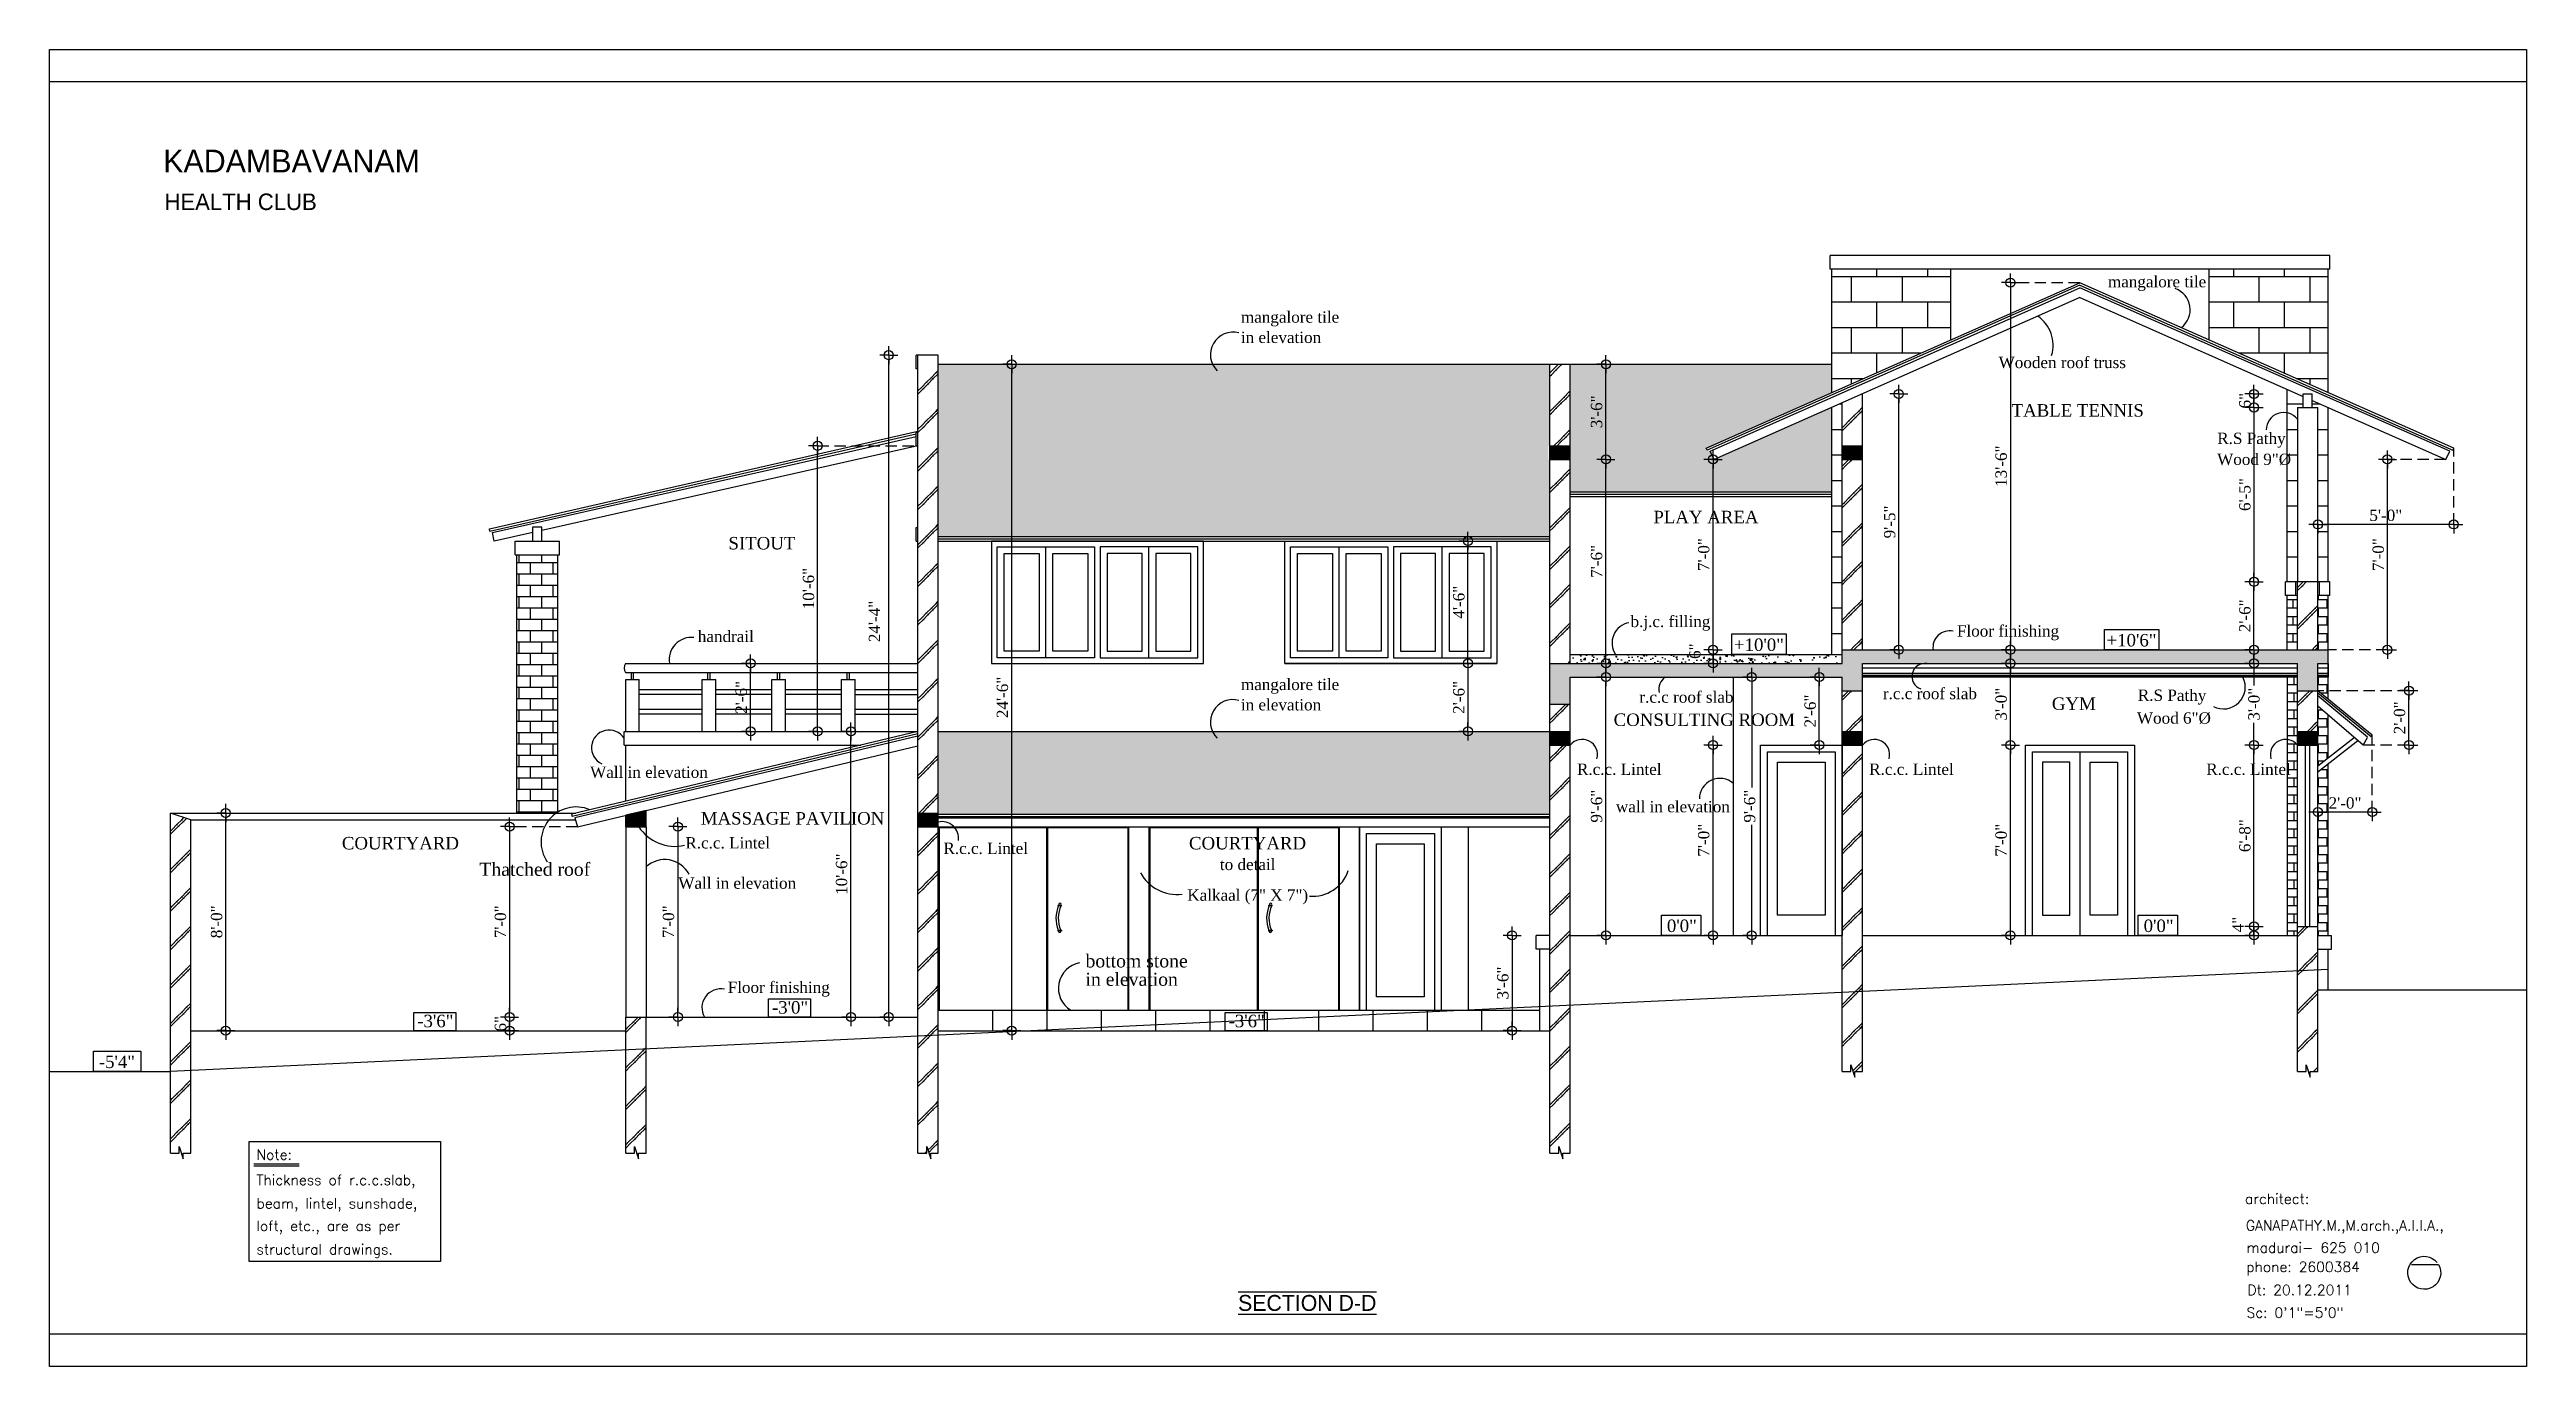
# Model space of a CAD drawing. Extents: x 7848 to 13228, y -2245 to 213.
# Drawn here: x 11128 to 12221, y -440 to 141 of the extents above; entities that cross this region are included whole.
import ezdxf
from ezdxf.enums import TextEntityAlignment as Align

# ---------------------------------------------------------------- set-up
doc = ezdxf.new("R2010")
doc.units = 0
doc.header["$LTSCALE"] = 20
doc.header["$MEASUREMENT"] = 0
doc.header["$PDMODE"] = 34
doc.header["$PDSIZE"] = 5
doc.linetypes.add('HIDDEN', pattern=[0.375, 0.25, -0.125])
doc.layers.get('0').update_dxf_attribs({"linetype": 'CONTINUOUS'})
doc.layers.get('Defpoints').update_dxf_attribs({"linetype": 'CONTINUOUS'})
for name, color, linetype in [('border', 230, 'CONTINUOUS'), ('BORTEXT', 2, 'CONTINUOUS'), ('DETTEXT', 7, 'CONTINUOUS'), ('DIMLINE', 254, 'CONTINUOUS'), ('DOOR', 1, 'CONTINUOUS'), ('Glass', 130, 'CONTINUOUS'), ('handrail', 1, 'CONTINUOUS'), ('HATCH', 252, 'CONTINUOUS'), ('kalkaal', 7, 'CONTINUOUS'), ('Stone', 8, 'CONTINUOUS'), ('text', 2, 'CONTINUOUS'), ('Thatti', 21, 'CONTINUOUS'), ('TILE', 22, 'CONTINUOUS'), ('wall', 13, 'CONTINUOUS'), ('window', 4, 'CONTINUOUS'), ('window sill', 5, 'CONTINUOUS'), ('WOOD', 7, 'CONTINUOUS')]:
    doc.layers.add(name, color=color, linetype=linetype)
doc.layers.add('correct', color=230, linetype='CONTINUOUS', plot=False)
doc.styles.add('A', font='romans.shx')
doc.styles.add('style3', font='times_1.ttf')
doc.styles.add('style4', font='boos1_0.ttf')
doc.styles.add('style5', font='times_1.ttf')
doc.dimstyles.new('arch61', dxfattribs={"dimscale": 0, "dimtxt": 5, "dimasz": 2, "dimexe": 0.18, "dimexo": 0.0625, "dimgap": 1.5, "dimtad": 1, "dimzin": 3, "dimdsep": 46, "dimlunit": 4, "dimtxsty": 'style3', "dimblk": 'BLK', "dimcen": 0, "dimse1": 1, "dimse2": 1, "dimclrd": 256, "dimclrt": 3, "dimazin": 0, "dimtfac": 1, "dimtix": 1, "dimtmove": 2, "dimatfit": 3, "dimldrblk": 'NONE', "dimfxl": 0.18, "dimtolj": 1, "dimtzin": 0, "dimlwd": -1, "dimarcsym": 0})
pattern_1 = [(0, (-136.817, 1289.978), (0, 11.25), []), (90, (-136.817, 1289.978), (-22.5, 1e-15), [11.25, -11.25]), (90, (-125.567, 1289.978), (-22.5, 1e-15), [-11.25, 11.25])]
pattern_2 = [(45, (-136.817, 1289.978), (-8.485281, 8.485281), [3, 0]), (45, (-137.525, 1290.685), (-8.485281, 8.485281), [3, 0])]
pattern_3 = [(0, (-136.8175, 1289.978), (0, 3.75), []), (90, (-136.8175, 1289.978), (-7.5, 5e-16), [3.75, -3.75]), (90, (-133.0675, 1289.978), (-7.5, 5e-16), [-3.75, 3.75])]

msp = doc.modelspace()

# ---------------------------------------------------------------- texts
at = {"layer": 'BORTEXT', "style": 'style4'}
msp.add_text('KADAMBAVANAM', height=10.03469, dxfattribs=at).set_placement((11177.895, 87.122))
at = {"layer": 'BORTEXT', "color": 7, "style": 'style4'}
msp.add_text('HEALTH CLUB', height=7.29796, dxfattribs=at).set_placement((11178.435, 70.517))
at = {"layer": 'BORTEXT', "color": 2, "style": 'style4'}
msp.add_text('%%U%%OSECTION D-D', height=7.02428, dxfattribs=at).set_placement((11652.412, -415.158))
at = {"layer": 'DETTEXT', "style": 'style5'}
for s, height, p in [('mangalore tile', 5, (12036.402, 36.43)), ('mangalore tile', 5, (11653.65, 20.818)), ('in elevation', 5, (11653.65, 11.851)), ('Wooden roof truss', 5, (11988.173, 0.782)), ('handrail', 5, (11413.907, -120.062)), ('Floor finishing', 5, (11969.77, -117.671)), ('mangalore tile', 5, (11653.65, -141.263)), ('r.c.c roof slab', 5, (11829.588, -146.844)), ('r.c.c roof slab', 5, (11937.084, -145.295)), ('in elevation', 5, (11653.65, -150.229)), ('Wall in elevation', 5, (11366.335, -179.983)), ('Wall in elevation', 5, (11405.301, -228.924)), ('Kalkaal (7" X 7")', 5, (11629.986, -234.22)), ('bottom stone', 5.75, (11585.067, -263.634)), ('Floor finishing', 5, (11427.088, -274.899)), ('in elevation', 5.75, (11585.067, -271.737))]:
    msp.add_text(s, height=height, dxfattribs=at).set_placement(p)
for s, height, p in [('R.S Pathy', 5, (12099.788, -32.697)), ('Wood 9"%%C', 5, (12100.961, -41.947)), ('R.S Pathy ', 5, (12065.699, -146.035)), ('Wood 6"%%C', 5, (12065.554, -156.087)), ('R.c.c. Lintel', 5, (11820.692, -178.692)), ('R.c.c. Lintel', 5, (11949.692, -178.692)), ('R.c.c. Lintel', 5, (12098.494, -178.692)), ('wall in elevation', 5, (11844.368, -195.187)), ('R.c.c. Lintel', 5, (11427.082, -211.152)), ('Thatched roof ', 5.75, (11343.028, -223.201)), ('R.c.c. Lintel', 5, (11541.001, -213.576)), ('to detail', 5, (11656.665, -220.674))]:
    msp.add_text(s, height=height, dxfattribs=at).set_placement(p, align=Align.CENTER)
msp.add_text('b.j.c. filling', height=5, dxfattribs=at).set_placement((11843.293, -111.614), align=Align.MIDDLE)
at = {"layer": 'text'}
for s, height, style, p in [('TABLE TENNIS', 5.5, 'style5', (11993.894, -20.621)), ('PLAY AREA', 5.5, 'style5', (11835.765, -67.664)), ('SITOUT', 5.5, 'style5', (11427.427, -79.207)), ('+10\'0"', 5.5, 'style5', (11871.342, -124.011)), ('+10\'6"', 5.5, 'style5', (12035.819, -122.011)), ('CONSULTING ROOM', 5.5, 'style5', (11818.211, -157.103)), ('GYM', 5.5, 'style5', (12011.662, -150.017)), ('MASSAGE PAVILION', 5.5, 'style5', (11415.222, -200.586)), ('COURTYARD', 5.5, 'style5', (11256.769, -211.555)), ('COURTYARD', 5.5, 'style5', (11630.745, -211.555)), ('0\'0"', 5.5, 'style5', (11841.728, -248.011)), ('0\'0"', 5.5, 'style5', (12052.195, -248.011)), ('-3\'0"', 5.5, 'style5', (11446.636, -284.011)), ('-3\'6"', 5.5, 'style5', (11290.05, -290.011)), ('-3\'6"', 5.5, 'style5', (11648.23, -290.011)), ('-5\'4"', 5.5, 'style5', (11149.465, -308.011)), ('Note:', 4.5, 'A', (11219.077, -348.462)), ('Thickness of r.c.c.slab, ', 4.5, 'A', (11219.077, -359.632)), ('beam, lintel, sunshade, ', 4.5, 'A', (11219.077, -369.975)), ('architect:', 4.5, 'A', (12096.944, -367.974)), ('loft, etc., are as per ', 4.5, 'A', (11219.077, -379.904)), ('GANAPATHY.M.,M.arch.,A.I.I.A.,', 4.5, 'A', (12097.328, -379.687)), ('structural drawings.', 4.5, 'A', (11219.077, -390.247)), ('phone: 2600384', 4.5, 'A', (12097.498, -397.982)), ('madurai- 625 010', 4.5, 'A', (12097.625, -389.518))]:
    msp.add_text(s, height=height, dxfattribs=dict(at, style=style)).set_placement(p)
at = {"layer": 'text', "color": 0, "style": 'A'}
for s, p in [('Dt: 20.12.2011', (12098.026, -408.196)), ('Sc: 0\'1"=5\'0"', (12097.61, -418.194))]:
    msp.add_text(s, height=4.5, dxfattribs=at).set_placement(p)

# ---------------------------------------------------------------- blocks, each defined once
blk = doc.blocks.new('BLK')
for q in [(-2, 0), (0, 2), (0, -2), (2, 0)]:
    blk.add_line((0, 0), q)
blk.add_circle((0, 0), 1)
blk = doc.blocks.new('*D152')
at = {"layer": 'Defpoints', "color": 0}
for p in [(12100.9, -93.5), (12120.1, -93.5), (12120.1, -123.5)]:
    blk.add_point(p, dxfattribs=at)
at = {"layer": 'DIMLINE'}
blk.add_line((12100.9, -121.5), (12100.9, -95.5), dxfattribs=at)
at = {"layer": 'DIMLINE', "xscale": 2, "yscale": 2, "zscale": 2}
for p, rotation in [((12100.9, -93.5), 90), ((12100.9, -123.5), 270)]:
    blk.add_blockref('BLK', p, dxfattribs=dict(at, rotation=rotation))
at = {"layer": 'DIMLINE', "color": 3, "insert": (12096.9, -108.5), "char_height": 5, "attachment_point": 5, "rotation": 90, "style": 'style3'}
blk.add_mtext('\\A1;2\'-6"', dxfattribs=at)
blk = doc.blocks.new('_None')
blk = doc.blocks.new('*D153')
at = {"layer": 'Defpoints', "color": 0}
for p in [(12120.1, -16.6), (12100.9, -93.5), (12120.1, -93.5)]:
    blk.add_point(p, dxfattribs=at)
at = {"layer": 'DIMLINE'}
blk.add_line((12100.9, -18.6), (12100.9, -91.5), dxfattribs=at)
at = {"layer": 'DIMLINE', "xscale": 2, "yscale": 2, "zscale": 2}
for p, rotation in [((12100.9, -16.6), 90), ((12100.9, -93.5), 270)]:
    blk.add_blockref('BLK', p, dxfattribs=dict(at, rotation=rotation))
at = {"layer": 'DIMLINE', "color": 3, "insert": (12096.9, -55), "char_height": 5, "attachment_point": 5, "rotation": 90, "style": 'style3'}
blk.add_mtext('\\A1;6\'-5"', dxfattribs=at)
blk = doc.blocks.new('*D154')
at = {"layer": 'Defpoints', "color": 0}
for p in [(12100.9, -10.6), (12124.6, -10.6), (12124.6, -16.6)]:
    blk.add_point(p, dxfattribs=at)
at = {"layer": 'DIMLINE'}
for p, q in [((12100.9, -8.6), (12100.9, -6.6)), ((12100.9, -16.6), (12100.9, -10.6)), ((12100.9, -18.6), (12100.9, -20.6))]:
    blk.add_line(p, q, dxfattribs=at)
at = {"layer": 'DIMLINE', "xscale": 2, "yscale": 2, "zscale": 2}
for p, rotation in [((12100.9, -10.6), 270), ((12100.9, -16.6), 90)]:
    blk.add_blockref('BLK', p, dxfattribs=dict(at, rotation=rotation))
at = {"layer": 'DIMLINE', "color": 3, "insert": (12096.9, -13.6), "char_height": 5, "attachment_point": 5, "rotation": 90, "style": 'style3'}
blk.add_mtext('\\A1;6"', dxfattribs=at)
blk = doc.blocks.new('*D155')
at = {"layer": 'Defpoints', "color": 0}
for p in [(12024.1, 38.5), (11993.4, -123.5), (12024.1, -123.5)]:
    blk.add_point(p, dxfattribs=at)
at = {"layer": 'DIMLINE'}
blk.add_line((11993.4, 36.5), (11993.4, -121.5), dxfattribs=at)
at = {"layer": 'DIMLINE', "xscale": 2, "yscale": 2, "zscale": 2}
for p, rotation in [((11993.4, 38.5), 90), ((11993.4, -123.5), 270)]:
    blk.add_blockref('BLK', p, dxfattribs=dict(at, rotation=rotation))
at = {"layer": 'DIMLINE', "color": 3, "insert": (11989.3, -42.5), "char_height": 5, "attachment_point": 5, "rotation": 90, "style": 'style3'}
blk.add_mtext('\\A1;13\'-6"', dxfattribs=at)
blk = doc.blocks.new('*D156')
at = {"layer": 'Defpoints', "color": 0}
for p in [(11799.1, -165.5), (11862.1, -165.5), (11802.6, -249.5)]:
    blk.add_point(p, dxfattribs=at)
at = {"layer": 'DIMLINE'}
blk.add_line((11862.1, -247.5), (11862.1, -167.5), dxfattribs=at)
at = {"layer": 'DIMLINE', "xscale": 2, "yscale": 2, "zscale": 2}
for p, rotation in [((11862.1, -165.5), 90), ((11862.1, -249.5), 270)]:
    blk.add_blockref('BLK', p, dxfattribs=dict(at, rotation=rotation))
at = {"layer": 'DIMLINE', "color": 3, "insert": (11858, -207.5), "char_height": 5, "attachment_point": 5, "rotation": 90, "style": 'style3'}
blk.add_mtext('\\A1;7\'-0"', dxfattribs=at)
blk = doc.blocks.new('*D157')
at = {"layer": 'Defpoints', "color": 0}
for p in [(11814.8, -135.5), (11818.7, -135.5), (11818.7, -249.5)]:
    blk.add_point(p, dxfattribs=at)
at = {"layer": 'DIMLINE'}
blk.add_line((11814.8, -247.5), (11814.8, -137.5), dxfattribs=at)
at = {"layer": 'DIMLINE', "xscale": 2, "yscale": 2, "zscale": 2}
for p, rotation in [((11814.8, -135.5), 90), ((11814.8, -249.5), 270)]:
    blk.add_blockref('BLK', p, dxfattribs=dict(at, rotation=rotation))
at = {"layer": 'DIMLINE', "color": 3, "insert": (11810.7, -192.5), "char_height": 5, "attachment_point": 5, "rotation": 90, "style": 'style3'}
blk.add_mtext('\\A1;9\'-6"', dxfattribs=at)
blk = doc.blocks.new('*D158')
at = {"layer": 'Defpoints', "color": 0}
for p in [(11891.5, -135.5), (11909, -135.5), (11891.5, -165.5)]:
    blk.add_point(p, dxfattribs=at)
at = {"layer": 'DIMLINE'}
blk.add_line((11909, -163.5), (11909, -137.5), dxfattribs=at)
at = {"layer": 'DIMLINE', "xscale": 2, "yscale": 2, "zscale": 2}
for p, rotation in [((11909, -135.5), 90), ((11909, -165.5), 270)]:
    blk.add_blockref('BLK', p, dxfattribs=dict(at, rotation=rotation))
at = {"layer": 'DIMLINE', "color": 3, "insert": (11905, -150.5), "char_height": 5, "attachment_point": 5, "rotation": 90, "style": 'style3'}
blk.add_mtext('\\A1;2\'-6"', dxfattribs=at)
blk = doc.blocks.new('*D159')
at = {"layer": 'Defpoints', "color": 0}
for p in [(11799.1, -39.5), (11814.8, -39.5), (11799.1, -129.5)]:
    blk.add_point(p, dxfattribs=at)
at = {"layer": 'DIMLINE'}
blk.add_line((11814.8, -127.5), (11814.8, -41.5), dxfattribs=at)
at = {"layer": 'DIMLINE', "xscale": 2, "yscale": 2, "zscale": 2}
for p, rotation in [((11814.8, -39.5), 90), ((11814.8, -129.5), 270)]:
    blk.add_blockref('BLK', p, dxfattribs=dict(at, rotation=rotation))
at = {"layer": 'DIMLINE', "color": 3, "insert": (11810.7, -84.5), "char_height": 5, "attachment_point": 5, "rotation": 90, "style": 'style3'}
blk.add_mtext('\\A1;7\'-6"', dxfattribs=at)
blk = doc.blocks.new('*D160')
at = {"layer": 'Defpoints', "color": 0}
for p in [(11862.1, -39.5), (11862.6, -39.5), (11919.1, -123.5)]:
    blk.add_point(p, dxfattribs=at)
at = {"layer": 'DIMLINE'}
blk.add_line((11862.1, -121.5), (11862.1, -41.5), dxfattribs=at)
at = {"layer": 'DIMLINE', "xscale": 2, "yscale": 2, "zscale": 2}
for p, rotation in [((11862.1, -39.5), 90), ((11862.1, -123.5), 270)]:
    blk.add_blockref('BLK', p, dxfattribs=dict(at, rotation=rotation))
at = {"layer": 'DIMLINE', "color": 3, "insert": (11858, -81.5), "char_height": 5, "attachment_point": 5, "rotation": 90, "style": 'style3'}
blk.add_mtext('\\A1;7\'-0"', dxfattribs=at)
blk = doc.blocks.new('*D161')
at = {"layer": 'Defpoints', "color": 0}
for p in [(11862.1, -129.5), (11919.1, -123.5), (11919.1, -129.5)]:
    blk.add_point(p, dxfattribs=at)
at = {"layer": 'DIMLINE'}
for p, q in [((11862.1, -121.5), (11862.1, -119.5)), ((11862.1, -123.5), (11862.1, -129.5)), ((11862.1, -131.5), (11862.1, -133.5))]:
    blk.add_line(p, q, dxfattribs=at)
at = {"layer": 'DIMLINE', "xscale": 2, "yscale": 2, "zscale": 2}
for p, rotation in [((11862.1, -123.5), 270), ((11862.1, -129.5), 90)]:
    blk.add_blockref('BLK', p, dxfattribs=dict(at, rotation=rotation))
at = {"layer": 'DIMLINE', "color": 3, "insert": (11854.1, -124.1), "char_height": 5, "attachment_point": 5, "rotation": 90, "style": 'style3'}
blk.add_mtext('\\A1;6"', dxfattribs=at)
blk = doc.blocks.new('*D162')
at = {"layer": 'Defpoints', "color": 0}
for p in [(11928.1, -10.6), (11944.1, -10.6), (11928.1, -123.5)]:
    blk.add_point(p, dxfattribs=at)
at = {"layer": 'DIMLINE'}
blk.add_line((11944.1, -121.5), (11944.1, -12.6), dxfattribs=at)
at = {"layer": 'DIMLINE', "xscale": 2, "yscale": 2, "zscale": 2}
for p, rotation in [((11944.1, -10.6), 90), ((11944.1, -123.5), 270)]:
    blk.add_blockref('BLK', p, dxfattribs=dict(at, rotation=rotation))
at = {"layer": 'DIMLINE', "color": 3, "insert": (11940.1, -67.1), "char_height": 5, "attachment_point": 5, "rotation": 90, "style": 'style3'}
blk.add_mtext('\\A1;9\'-5"', dxfattribs=at)
blk = doc.blocks.new('*D163')
at = {"layer": 'Defpoints', "color": 0}
for p in [(12100.9, -165.5), (12120.1, -165.5), (12120.1, -245.5)]:
    blk.add_point(p, dxfattribs=at)
at = {"layer": 'DIMLINE'}
blk.add_line((12100.9, -243.5), (12100.9, -167.5), dxfattribs=at)
at = {"layer": 'DIMLINE', "xscale": 2, "yscale": 2, "zscale": 2}
for p, rotation in [((12100.9, -165.5), 90), ((12100.9, -245.5), 270)]:
    blk.add_blockref('BLK', p, dxfattribs=dict(at, rotation=rotation))
at = {"layer": 'DIMLINE', "color": 3, "insert": (12096.9, -205.5), "char_height": 5, "attachment_point": 5, "rotation": 90, "style": 'style3'}
blk.add_mtext('\\A1;6\'-8"', dxfattribs=at)
blk = doc.blocks.new('*D164')
at = {"layer": 'Defpoints', "color": 0}
for p in [(12100.9, -129.5), (12120.1, -129.5), (12120.1, -165.5)]:
    blk.add_point(p, dxfattribs=at)
at = {"layer": 'DIMLINE'}
for p, q in [((12100.9, -131.5), (12100.9, -139.3)), ((12100.9, -163.5), (12100.9, -155.7))]:
    blk.add_line(p, q, dxfattribs=at)
at = {"layer": 'DIMLINE', "xscale": 2, "yscale": 2, "zscale": 2}
for p, rotation in [((12100.9, -129.5), 90), ((12100.9, -165.5), 270)]:
    blk.add_blockref('BLK', p, dxfattribs=dict(at, rotation=rotation))
at = {"layer": 'DIMLINE', "color": 3, "insert": (12100.9, -147.5), "char_height": 5, "attachment_point": 5, "rotation": 90, "style": 'style3'}
blk.add_mtext('\\A1;3\'-0"', dxfattribs=at)
blk = doc.blocks.new('*D165')
at = {"layer": 'Defpoints', "color": 0}
for p in [(12100.9, -249.5), (12120.1, -245.5), (12120.1, -249.5)]:
    blk.add_point(p, dxfattribs=at)
at = {"layer": 'DIMLINE'}
for p, q in [((12100.9, -243.5), (12100.9, -241.5)), ((12100.9, -245.5), (12100.9, -249.5)), ((12100.9, -251.5), (12100.9, -253.5))]:
    blk.add_line(p, q, dxfattribs=at)
at = {"layer": 'DIMLINE', "xscale": 2, "yscale": 2, "zscale": 2}
for p, rotation in [((12100.9, -245.5), 270), ((12100.9, -249.5), 90)]:
    blk.add_blockref('BLK', p, dxfattribs=dict(at, rotation=rotation))
at = {"layer": 'DIMLINE', "color": 3, "insert": (12093.8, -244.7), "char_height": 5, "attachment_point": 5, "rotation": 90, "style": 'style3'}
blk.add_mtext('\\A1;4"', dxfattribs=at)
blk = doc.blocks.new('*D166')
at = {"layer": 'Defpoints', "color": 0}
for p in [(11466.8, -33.5), (11511.1, -33.5), (11464.1, -159.5)]:
    blk.add_point(p, dxfattribs=at)
at = {"layer": 'DIMLINE'}
blk.add_line((11466.8, -157.5), (11466.8, -35.5), dxfattribs=at)
at = {"layer": 'DIMLINE', "xscale": 2, "yscale": 2, "zscale": 2}
for p, rotation in [((11466.8, -33.5), 90), ((11466.8, -159.5), 270)]:
    blk.add_blockref('BLK', p, dxfattribs=dict(at, rotation=rotation))
at = {"layer": 'DIMLINE', "color": 3, "insert": (11462.8, -96.5), "char_height": 5, "attachment_point": 5, "rotation": 90, "style": 'style3'}
blk.add_mtext('\\A1;10\'-6"', dxfattribs=at)
blk = doc.blocks.new('*D167')
at = {"layer": 'Defpoints', "color": 0}
for p in [(11435.3, -129.5), (11437.2, -129.5), (11435.3, -159.5)]:
    blk.add_point(p, dxfattribs=at)
at = {"layer": 'DIMLINE'}
blk.add_line((11437.2, -157.5), (11437.2, -131.5), dxfattribs=at)
at = {"layer": 'DIMLINE', "xscale": 2, "yscale": 2, "zscale": 2}
for p, rotation in [((11437.2, -129.5), 90), ((11437.2, -159.5), 270)]:
    blk.add_blockref('BLK', p, dxfattribs=dict(at, rotation=rotation))
at = {"layer": 'DIMLINE', "color": 3, "insert": (11433.1, -144.5), "char_height": 5, "attachment_point": 5, "rotation": 90, "style": 'style3'}
blk.add_mtext('\\A1;2\'-6"', dxfattribs=at)
blk = doc.blocks.new('*D168')
at = {"layer": 'Defpoints', "color": 0}
for p in [(11481.5, -159.5), (11511.1, -159.5), (11511.1, -285.5)]:
    blk.add_point(p, dxfattribs=at)
at = {"layer": 'DIMLINE'}
blk.add_line((11481.5, -283.5), (11481.5, -161.5), dxfattribs=at)
at = {"layer": 'DIMLINE', "xscale": 2, "yscale": 2, "zscale": 2}
for p, rotation in [((11481.5, -159.5), 90), ((11481.5, -285.5), 270)]:
    blk.add_blockref('BLK', p, dxfattribs=dict(at, rotation=rotation))
at = {"layer": 'DIMLINE', "color": 3, "insert": (11477.4, -222.5), "char_height": 5, "attachment_point": 5, "rotation": 90, "style": 'style3'}
blk.add_mtext('\\A1;10\'-6"', dxfattribs=at)
blk = doc.blocks.new('*D169')
at = {"layer": 'Defpoints', "color": 0}
for p in [(11360.8, -201.5), (11330.8, -285.5), (11396.4, -285.5)]:
    blk.add_point(p, dxfattribs=at)
at = {"layer": 'DIMLINE'}
blk.add_line((11330.8, -203.5), (11330.8, -283.5), dxfattribs=at)
at = {"layer": 'DIMLINE', "xscale": 2, "yscale": 2, "zscale": 2}
for p, rotation in [((11330.8, -201.5), 90), ((11330.8, -285.5), 270)]:
    blk.add_blockref('BLK', p, dxfattribs=dict(at, rotation=rotation))
at = {"layer": 'DIMLINE', "color": 3, "insert": (11326.8, -243.5), "char_height": 5, "attachment_point": 5, "rotation": 90, "style": 'style3'}
blk.add_mtext('\\A1;7\'-0"', dxfattribs=at)
blk = doc.blocks.new('*D170')
at = {"layer": 'Defpoints', "color": 0}
for p in [(11330.8, -291.5), (11382.1, -285.5), (11382.1, -291.5)]:
    blk.add_point(p, dxfattribs=at)
at = {"layer": 'DIMLINE'}
for p, q in [((11330.8, -283.5), (11330.8, -281.5)), ((11330.8, -285.5), (11330.8, -291.5)), ((11330.8, -293.5), (11330.8, -295.5))]:
    blk.add_line(p, q, dxfattribs=at)
at = {"layer": 'DIMLINE', "xscale": 2, "yscale": 2, "zscale": 2}
for p, rotation in [((11330.8, -285.5), 270), ((11330.8, -291.5), 90)]:
    blk.add_blockref('BLK', p, dxfattribs=dict(at, rotation=rotation))
at = {"layer": 'DIMLINE', "color": 3, "insert": (11326.8, -288.5), "char_height": 5, "attachment_point": 5, "rotation": 90, "style": 'style3'}
blk.add_mtext('\\A1;6"', dxfattribs=at)
blk = doc.blocks.new('*D171')
at = {"layer": 'Defpoints', "color": 0}
for p in [(11391.1, -201.5), (11391.1, -285.5), (11405.1, -285.5)]:
    blk.add_point(p, dxfattribs=at)
at = {"layer": 'DIMLINE'}
blk.add_line((11405.1, -203.5), (11405.1, -283.5), dxfattribs=at)
at = {"layer": 'DIMLINE', "xscale": 2, "yscale": 2, "zscale": 2}
for p, rotation in [((11405.1, -201.5), 90), ((11405.1, -285.5), 270)]:
    blk.add_blockref('BLK', p, dxfattribs=dict(at, rotation=rotation))
at = {"layer": 'DIMLINE', "color": 3, "insert": (11401, -243.5), "char_height": 5, "attachment_point": 5, "rotation": 90, "style": 'style3'}
blk.add_mtext('\\A1;7\'-0"', dxfattribs=at)
blk = doc.blocks.new('*D172')
at = {"layer": 'Defpoints', "color": 0}
for p in [(11498.2, 6.5), (11515.2, 6.5), (11507.1, -285.5)]:
    blk.add_point(p, dxfattribs=at)
at = {"layer": 'DIMLINE'}
blk.add_line((11498.2, -283.5), (11498.2, 4.5), dxfattribs=at)
at = {"layer": 'DIMLINE', "xscale": 2, "yscale": 2, "zscale": 2}
for p, rotation in [((11498.2, 6.5), 90), ((11498.2, -285.5), 270)]:
    blk.add_blockref('BLK', p, dxfattribs=dict(at, rotation=rotation))
at = {"layer": 'DIMLINE', "color": 3, "insert": (11491.9, -111), "char_height": 5, "attachment_point": 5, "rotation": 90, "style": 'style3'}
blk.add_mtext('\\A1;24\'-4"', dxfattribs=at)
blk = doc.blocks.new('*D173')
at = {"layer": 'Defpoints', "color": 0}
for p in [(11205.5, -195.5), (11212.3, -195.5), (11212.3, -291.5)]:
    blk.add_point(p, dxfattribs=at)
at = {"layer": 'DIMLINE'}
blk.add_line((11205.5, -289.5), (11205.5, -197.5), dxfattribs=at)
at = {"layer": 'DIMLINE', "xscale": 2, "yscale": 2, "zscale": 2}
for p, rotation in [((11205.5, -195.5), 90), ((11205.5, -291.5), 270)]:
    blk.add_blockref('BLK', p, dxfattribs=dict(at, rotation=rotation))
at = {"layer": 'DIMLINE', "color": 3, "insert": (11201.5, -243.5), "char_height": 5, "attachment_point": 5, "rotation": 90, "style": 'style3'}
blk.add_mtext('\\A1;8\'-0"', dxfattribs=at)
blk = doc.blocks.new('*D174')
at = {"layer": 'Defpoints', "color": 0}
for p in [(11790.1, -249.5), (11773.4, -291.5), (11783.2, -291.5)]:
    blk.add_point(p, dxfattribs=at)
at = {"layer": 'DIMLINE'}
blk.add_line((11773.4, -251.5), (11773.4, -289.5), dxfattribs=at)
at = {"layer": 'DIMLINE', "xscale": 2, "yscale": 2, "zscale": 2}
for p, rotation in [((11773.4, -249.5), 90), ((11773.4, -291.5), 270)]:
    blk.add_blockref('BLK', p, dxfattribs=dict(at, rotation=rotation))
at = {"layer": 'DIMLINE', "color": 3, "insert": (11769.3, -270.5), "char_height": 5, "attachment_point": 5, "rotation": 90, "style": 'style3'}
blk.add_mtext('\\A1;3\'-6"', dxfattribs=at)
blk = doc.blocks.new('*D395')
at = {"layer": 'Defpoints', "color": 0}
for p in [(11799.1, 2.5), (11814.8, 2.5), (11799.1, -39.5)]:
    blk.add_point(p, dxfattribs=at)
at = {"layer": 'DIMLINE'}
blk.add_line((11814.8, -37.5), (11814.8, 0.5), dxfattribs=at)
at = {"layer": 'DIMLINE', "xscale": 2, "yscale": 2, "zscale": 2}
for p, rotation in [((11814.8, 2.5), 90), ((11814.8, -39.5), 270)]:
    blk.add_blockref('BLK', p, dxfattribs=dict(at, rotation=rotation))
at = {"layer": 'DIMLINE', "color": 3, "insert": (11810.7, -18.5), "char_height": 5, "attachment_point": 5, "rotation": 90, "style": 'style3'}
blk.add_mtext('\\A1;3\'-6"', dxfattribs=at)
blk = doc.blocks.new('*D462')
at = {"layer": 'Defpoints', "color": 0}
for p in [(12129.1, -161.1), (12153.1, -161.1), (12129.1, -195.1)]:
    blk.add_point(p, dxfattribs=at)
at = {"layer": 'DIMLINE'}
blk.add_line((12151.1, -195.1), (12131.1, -195.1), dxfattribs=at)
at = {"layer": 'DIMLINE', "xscale": 2, "yscale": 2, "zscale": 2, "rotation": 180}
blk.add_blockref('BLK', (12129.1, -195.1), dxfattribs=at)
at = {"layer": 'DIMLINE', "xscale": 2, "yscale": 2, "zscale": 2}
blk.add_blockref('BLK', (12153.1, -195.1), dxfattribs=at)
at = {"layer": 'DIMLINE', "color": 3, "insert": (12141.1, -191.1), "char_height": 5, "attachment_point": 5, "style": 'style3'}
blk.add_mtext('\\A1;2\'-0"', dxfattribs=at)
blk = doc.blocks.new('*D463')
at = {"layer": 'Defpoints', "color": 0}
for p in [(12129.1, -141.5), (12169.3, -141.5), (12129.1, -165.5)]:
    blk.add_point(p, dxfattribs=at)
at = {"layer": 'DIMLINE'}
blk.add_line((12169.3, -163.5), (12169.3, -143.5), dxfattribs=at)
at = {"layer": 'DIMLINE', "xscale": 2, "yscale": 2, "zscale": 2}
for p, rotation in [((12169.3, -141.5), 90), ((12169.3, -165.5), 270)]:
    blk.add_blockref('BLK', p, dxfattribs=dict(at, rotation=rotation))
at = {"layer": 'DIMLINE', "color": 3, "insert": (12165.2, -153.5), "char_height": 5, "attachment_point": 5, "rotation": 90, "style": 'style3'}
blk.add_mtext('\\A1;2\'-0"', dxfattribs=at)
blk = doc.blocks.new('*D464')
at = {"layer": 'Defpoints', "color": 0}
for p in [(12129.1, -34.5), (12189.1, -34.5), (12129.1, -68.2)]:
    blk.add_point(p, dxfattribs=at)
at = {"layer": 'DIMLINE'}
blk.add_line((12187.1, -68.2), (12131.1, -68.2), dxfattribs=at)
at = {"layer": 'DIMLINE', "xscale": 2, "yscale": 2, "zscale": 2, "rotation": 180}
blk.add_blockref('BLK', (12129.1, -68.2), dxfattribs=at)
at = {"layer": 'DIMLINE', "xscale": 2, "yscale": 2, "zscale": 2}
blk.add_blockref('BLK', (12189.1, -68.2), dxfattribs=at)
at = {"layer": 'DIMLINE', "color": 3, "insert": (12159.1, -64.2), "char_height": 5, "attachment_point": 5, "style": 'style3'}
blk.add_mtext('\\A1;5\'-0"', dxfattribs=at)
blk = doc.blocks.new('*D465')
at = {"layer": 'Defpoints', "color": 0}
for p in [(12159.8, -39.5), (12185.6, -39.5), (12129.1, -123.5)]:
    blk.add_point(p, dxfattribs=at)
at = {"layer": 'DIMLINE'}
blk.add_line((12159.8, -121.5), (12159.8, -41.5), dxfattribs=at)
at = {"layer": 'DIMLINE', "xscale": 2, "yscale": 2, "zscale": 2}
for p, rotation in [((12159.8, -39.5), 90), ((12159.8, -123.5), 270)]:
    blk.add_blockref('BLK', p, dxfattribs=dict(at, rotation=rotation))
at = {"layer": 'DIMLINE', "color": 3, "insert": (12155.8, -81.5), "char_height": 5, "attachment_point": 5, "rotation": 90, "style": 'style3'}
blk.add_mtext('\\A1;7\'-0"', dxfattribs=at)
blk = doc.blocks.new('*D466')
at = {"layer": 'Defpoints', "color": 0}
for p in [(11993.4, -165.5), (12000.1, -165.5), (12000.1, -249.5)]:
    blk.add_point(p, dxfattribs=at)
at = {"layer": 'DIMLINE'}
blk.add_line((11993.4, -247.5), (11993.4, -167.5), dxfattribs=at)
at = {"layer": 'DIMLINE', "xscale": 2, "yscale": 2, "zscale": 2}
for p, rotation in [((11993.4, -165.5), 90), ((11993.4, -249.5), 270)]:
    blk.add_blockref('BLK', p, dxfattribs=dict(at, rotation=rotation))
at = {"layer": 'DIMLINE', "color": 3, "insert": (11989.3, -207.5), "char_height": 5, "attachment_point": 5, "rotation": 90, "style": 'style3'}
blk.add_mtext('\\A1;7\'-0"', dxfattribs=at)
blk = doc.blocks.new('*D467')
at = {"layer": 'Defpoints', "color": 0}
for p in [(11993.4, -129.5), (12000.1, -129.5), (12000.1, -165.5)]:
    blk.add_point(p, dxfattribs=at)
at = {"layer": 'DIMLINE'}
blk.add_line((11993.4, -163.5), (11993.4, -131.5), dxfattribs=at)
at = {"layer": 'DIMLINE', "xscale": 2, "yscale": 2, "zscale": 2}
for p, rotation in [((11993.4, -129.5), 90), ((11993.4, -165.5), 270)]:
    blk.add_blockref('BLK', p, dxfattribs=dict(at, rotation=rotation))
at = {"layer": 'DIMLINE', "color": 3, "insert": (11989.3, -147.5), "char_height": 5, "attachment_point": 5, "rotation": 90, "style": 'style3'}
blk.add_mtext('\\A1;3\'-0"', dxfattribs=at)
blk = doc.blocks.new('*D468')
at = {"layer": 'Defpoints', "color": 0}
for p in [(11552.5, 2.5), (11584.1, 2.5), (11584.1, -291.5)]:
    blk.add_point(p, dxfattribs=at)
at = {"layer": 'DIMLINE'}
blk.add_line((11552.5, -289.5), (11552.5, 0.5), dxfattribs=at)
at = {"layer": 'DIMLINE', "xscale": 2, "yscale": 2, "zscale": 2}
for p, rotation in [((11552.5, 2.5), 90), ((11552.5, -291.5), 270)]:
    blk.add_blockref('BLK', p, dxfattribs=dict(at, rotation=rotation))
at = {"layer": 'DIMLINE', "color": 3, "insert": (11548.4, -144.5), "char_height": 5, "attachment_point": 5, "rotation": 90, "style": 'style3'}
blk.add_mtext('\\A1;24\'-6"', dxfattribs=at)
blk = doc.blocks.new('*D469')
at = {"layer": 'Defpoints', "color": 0}
for p in [(11754.3, -129.5), (11753.9, -159.5), (11754.3, -159.5)]:
    blk.add_point(p, dxfattribs=at)
at = {"layer": 'DIMLINE'}
blk.add_line((11753.9, -131.5), (11753.9, -157.5), dxfattribs=at)
at = {"layer": 'DIMLINE', "xscale": 2, "yscale": 2, "zscale": 2}
for p, rotation in [((11753.9, -129.5), 90), ((11753.9, -159.5), 270)]:
    blk.add_blockref('BLK', p, dxfattribs=dict(at, rotation=rotation))
at = {"layer": 'DIMLINE', "color": 3, "insert": (11749.9, -144.5), "char_height": 5, "attachment_point": 5, "rotation": 90, "style": 'style3'}
blk.add_mtext('\\A1;2\'-6"', dxfattribs=at)
blk = doc.blocks.new('*D470')
at = {"layer": 'Defpoints', "color": 0}
for p in [(11753.9, -75.5), (11766.6, -75.5), (11766.6, -129.5)]:
    blk.add_point(p, dxfattribs=at)
at = {"layer": 'DIMLINE'}
blk.add_line((11753.9, -127.5), (11753.9, -77.5), dxfattribs=at)
at = {"layer": 'DIMLINE', "xscale": 2, "yscale": 2, "zscale": 2}
for p, rotation in [((11753.9, -75.5), 90), ((11753.9, -129.5), 270)]:
    blk.add_blockref('BLK', p, dxfattribs=dict(at, rotation=rotation))
at = {"layer": 'DIMLINE', "color": 3, "insert": (11749.9, -102.5), "char_height": 5, "attachment_point": 5, "rotation": 90, "style": 'style3'}
blk.add_mtext('\\A1;4\'-6"', dxfattribs=at)
blk = doc.blocks.new('*D471')
at = {"layer": 'Defpoints', "color": 0}
for p in [(11879.2, -135.5), (11886.1, -135.5), (11886.1, -249.5)]:
    blk.add_point(p, dxfattribs=at)
at = {"layer": 'DIMLINE'}
for p, q in [((11879.2, -137.5), (11879.2, -184.3)), ((11879.2, -247.5), (11879.2, -200.7))]:
    blk.add_line(p, q, dxfattribs=at)
at = {"layer": 'DIMLINE', "xscale": 2, "yscale": 2, "zscale": 2}
for p, rotation in [((11879.2, -135.5), 90), ((11879.2, -249.5), 270)]:
    blk.add_blockref('BLK', p, dxfattribs=dict(at, rotation=rotation))
at = {"layer": 'DIMLINE', "color": 3, "insert": (11878.3, -192.5), "char_height": 5, "attachment_point": 5, "rotation": 90, "style": 'style3'}
blk.add_mtext('\\A1;9\'-6"', dxfattribs=at)

# ---------------------------------------------------------------- dimensions: what is measured, and where the dimension line sits
at = {"layer": 'DIMLINE'}
for base, p1, p2, override, picture, middle in [((11993.354, -123.538), (12024.08, 38.462), (12024.08, -123.538), {"dimscale": 1, "dimfxl": 0.25}, '*D155', (11989.31, -42.538)), ((11552.493, 2.462), (11584.059, -291.538), (11584.059, 2.462), {"dimscale": 1}, '*D468', (11548.449, -144.538)), ((11814.779, 2.462), (11799.08, -39.538), (11799.08, 2.462), {"dimscale": 1, "dimfxl": 0.25}, '*D395', (11810.736, -18.538)), ((11944.118, -10.572), (11928.08, -123.538), (11928.08, -10.572), {"dimscale": 1, "dimfxl": 0.25}, '*D162', (11940.067, -67.055)), ((12100.949, -10.561), (12124.58, -16.55), (12124.58, -10.561), {"dimscale": 1, "dimfxl": 0.25}, '*D154', (12096.906, -13.556)), ((12100.949, -93.538), (12120.08, -16.55), (12120.08, -93.538), {"dimscale": 1, "dimfxl": 0.25}, '*D153', (12096.906, -55.044)), ((11466.805, -33.538), (11464.117, -159.538), (11511.08, -33.538), {"dimscale": 1, "dimfxl": 0.25}, '*D166', (11462.761, -96.538)), ((11814.779, -39.538), (11799.08, -129.538), (11799.08, -39.538), {"dimscale": 1, "dimfxl": 0.25}, '*D159', (11810.729, -84.538)), ((11862.064, -39.538), (11919.08, -123.538), (11862.558, -39.538), {"dimscale": 1, "dimfxl": 0.25}, '*D160', (11858.013, -81.538)), ((12159.802, -39.538), (12129.08, -123.538), (12185.603, -39.538), {"dimscale": 1}, '*D465', (12155.751, -81.538)), ((11753.91, -75.538), (11766.58, -129.538), (11766.58, -75.538), {"dimscale": 1}, '*D470', (11749.867, -102.538)), ((12100.949, -93.538), (12120.08, -123.538), (12120.08, -93.538), {"dimscale": 1, "dimfxl": 0.25}, '*D152', (12096.906, -108.538)), ((11437.19, -129.538), (11435.292, -159.538), (11435.292, -129.538), {"dimscale": 1, "dimfxl": 0.25}, '*D167', (11433.147, -144.538)), ((11753.91, -159.538), (11754.329, -129.538), (11754.329, -159.538), {"dimscale": 1}, '*D469', (11749.867, -144.538)), ((11993.354, -129.538), (12000.08, -165.538), (12000.08, -129.538), {"dimscale": 1}, '*D467', (11989.31, -147.538)), ((11814.779, -135.538), (11818.679, -249.538), (11818.679, -135.538), {"dimscale": 1, "dimfxl": 0.25}, '*D157', (11810.729, -192.538)), ((11909.007, -135.538), (11891.469, -165.538), (11891.469, -135.538), {"dimscale": 1, "dimfxl": 0.25}, '*D158', (11904.964, -150.538)), ((12169.278, -141.538), (12129.08, -165.538), (12129.08, -141.538), {"dimscale": 1}, '*D463', (12165.235, -153.538)), ((11481.455, -159.538), (11511.08, -285.538), (11511.08, -159.538), {"dimscale": 1, "dimfxl": 0.25}, '*D168', (11477.412, -222.538)), ((11862.064, -165.538), (11802.592, -249.538), (11799.08, -165.538), {"dimscale": 1, "dimfxl": 0.25}, '*D156', (11858.013, -207.538)), ((11993.354, -165.538), (12000.08, -249.538), (12000.08, -165.538), {"dimscale": 1}, '*D466', (11989.303, -207.538)), ((12100.949, -165.538), (12120.08, -245.538), (12120.08, -165.538), {"dimscale": 1, "dimfxl": 0.25}, '*D163', (12096.906, -205.538)), ((11205.519, -195.538), (11212.311, -291.538), (11212.311, -195.538), {"dimscale": 1, "dimfxl": 0.25}, '*D173', (11201.475, -243.538)), ((11330.822, -285.538), (11360.814, -201.538), (11396.388, -285.538), {"dimscale": 1, "dimfxl": 0.25}, '*D169', (11326.771, -243.538)), ((11405.079, -285.538), (11391.08, -201.538), (11391.08, -285.538), {"dimscale": 1, "dimfxl": 0.25}, '*D171', (11401.029, -243.538)), ((11773.361, -291.538), (11790.08, -249.538), (11783.165, -291.538), {"dimscale": 1, "dimfxl": 0.25}, '*D174', (11769.318, -270.538)), ((11330.822, -291.538), (11382.08, -285.538), (11382.08, -291.538), {"dimscale": 1, "dimfxl": 0.25}, '*D170', (11326.778, -288.538))]:
    dim = msp.add_linear_dim(base=base, p1=p1, p2=p2, angle=90, dimstyle='arch61', override=override, dxfattribs=at)
    dim.commit()
    dim.dimension.update_dxf_attribs({"geometry": picture, "text_midpoint": middle})
for base, p1, p2, override, picture, middle in [((11498.197, 6.462), (11507.142, -285.538), (11515.205, 6.462), {"dimscale": 1, "dimfxl": 0.25}, '*D172', (11491.862, -111.046)), ((11862.064, -129.538), (11919.08, -123.538), (11919.08, -129.538), {"dimscale": 1, "dimfxl": 0.25}, '*D161', (11854.143, -124.086)), ((12100.949, -129.538), (12120.08, -165.538), (12120.08, -129.538), {"dimscale": 1, "dimfxl": 0.25}, '*D164', (12100.949, -147.538)), ((11879.239, -135.538), (11886.08, -249.538), (11886.08, -135.538), {"dimscale": 1}, '*D471', (11878.317, -192.538)), ((12100.949, -249.538), (12120.08, -245.538), (12120.08, -249.538), {"dimscale": 1, "dimfxl": 0.25}, '*D165', (12093.801, -244.677))]:
    dim = msp.add_linear_dim(base=base, p1=p1, p2=p2, angle=90, dimstyle='arch61', override=override, dxfattribs=at)
    dim.commit()
    dim.dimension.update_dxf_attribs({"geometry": picture, "text_midpoint": middle, "dimtype": 160})
for base, p1, p2, picture, middle in [((12129.08, -68.194), (12189.08, -34.521), (12129.08, -34.521), '*D464', (12159.08, -64.15)), ((12129.08, -195.112), (12153.08, -161.089), (12129.08, -161.089), '*D462', (12141.08, -191.068))]:
    dim = msp.add_linear_dim(base=base, p1=p1, p2=p2, dimstyle='arch61', override={"dimscale": 1}, dxfattribs=at)
    dim.commit()
    dim.dimension.update_dxf_attribs({"geometry": picture, "text_midpoint": middle})

# ---------------------------------------------------------------- hatches: boundary and pattern name
at = {"layer": 'HATCH'}
h = msp.add_hatch(dxfattribs=at)
h.set_pattern_fill('BRICK HATCH', color=8, angle=45, style=0)
h.set_pattern_definition(pattern_2)
h.paths.add_polyline_path([(11520.08, 6.462), (11511.08, 6.462), (11511.08, -195.538), (11520.08, -195.538)])
h = msp.add_hatch(dxfattribs=at)
h.set_pattern_fill('BRICK HATCH', color=8, angle=45, style=0)
h.set_pattern_definition([(45, (-1257.541, 0), (-8.485281, 8.485281), [3, 0]), (45, (-1258.249, 0.707), (-8.485281, 8.485281), [3, 0])])
h.paths.add_polyline_path([(11799.08, 2.462), (11790.08, 2.462), (11790.08, -33.538), (11799.08, -33.538)])
h = msp.add_hatch(dxfattribs=at)
h.set_pattern_fill('BRICK HATCH', color=8, angle=45, style=0)
h.set_pattern_definition(pattern_2)
h.paths.add_polyline_path([(11919.08, -33.538), (11928.08, -33.538), (11928.08, -10.572), (11919.08, -14.55)])
h.paths.add_polyline_path([(11928.08, -39.538), (11919.08, -39.538), (11919.08, -123.538), (11928.08, -123.538)])
for points in [[(11790.08, -33.538), (11790.08, -39.538), (11799.08, -39.538), (11799.08, -33.538)], [(11919.08, -33.538), (11919.08, -39.538), (11928.08, -39.538), (11928.08, -33.538)], [(11919.08, -135.538), (11919.08, -141.538), (11928.08, -141.538), (11928.08, -129.538), (12120.08, -129.538), (12120.08, -141.538), (12129.08, -141.538), (12129.08, -129.538), (12133.58, -129.538), (12133.58, -123.538), (11919.08, -123.538), (11919.08, -129.538), (11790.08, -129.538), (11790.08, -147.538), (11799.08, -147.538), (11799.08, -135.538)], [(11799.08, -165.538), (11799.08, -159.538), (11790.08, -159.538), (11790.08, -165.538)], [(11919.08, -159.538), (11919.08, -165.538), (11928.08, -165.538), (11928.08, -159.538)], [(12120.08, -159.538), (12120.08, -165.538), (12129.08, -165.538), (12129.08, -159.538)], [(11382.08, -196.496), (11382.08, -201.538), (11391.08, -201.538), (11391.08, -194.363)], [(11511.08, -195.538), (11511.08, -201.538), (11520.08, -201.538), (11520.08, -195.538)]]:
    msp.add_hatch(color=8, dxfattribs=at).paths.add_polyline_path(points)
h = msp.add_hatch(dxfattribs=at)
h.set_pattern_fill('BRICK HATCH', color=8, angle=45, style=0)
h.set_pattern_definition(pattern_2)
h.paths.add_polyline_path([(11799.08, -39.538), (11790.08, -39.538), (11790.08, -129.538), (11799.08, -129.538)])
h = msp.add_hatch(dxfattribs=at)
h.set_pattern_fill('BRICK HATCH', color=8, angle=45, style=0)
h.set_pattern_definition(pattern_2)
h.paths.add_polyline_path([(12120.08, -123.538), (12129.08, -123.538), (12129.08, -93.538), (12120.08, -93.538)])
h = msp.add_hatch(dxfattribs=at)
h.set_pattern_fill('AR-CONC', color=8, style=0)
h.set_pattern_definition([(50, (0, 0), (7.1726018, -0.6275213), [0.75, -8.25]), (355, (0, 0), (-1.3875133, 7.5219213), [0.6, -6.6]), (100.4514, (0.598, -0.052), (5.785094, 6.8943954), [0.637402, -7.011421]), (46.1842, (0, 2), (10.6724105, -1.65519), [1.125, -12.375]), (96.6356, (0.889, 1.862), (9.346627, 9.741179), [0.956103, -10.51713]), (351.1842, (0, 2), (9.346619, 9.741186), [0.9, -9.9]), (21, (1, 1.5), (5.9690705, -4.026189), [0.75, -8.25]), (326, (1, 1.5), (2.4331533, 7.2515005), [0.6, -6.6]), (71.4514, (1.4974, 1.1645), (8.4022263, 3.225305), [0.637402, -7.011421]), (37.5, (0, 0), (0.12159855, 3.32893854), [0, -6.52, 0, -6.7, 0, -6.625]), (7.5, (0, 0), (2.6306954, 3.9441171), [0, -3.82, 0, -6.37, 0, -2.525]), (327.5, (-2.23, 0), (5.33822436, -0.2255487), [0, -2.5, 0, -7.8, 0, -10.35]), (317.5, (-3.23, 0), (5.8318617, 1.0010498), [0, -3.25, 0, -5.18, 0, -7.35])])
h.paths.add_polyline_path([(11919.08, -129.538), (11919.08, -125.538), (11799.08, -125.538), (11799.08, -129.538)])
h = msp.add_hatch(dxfattribs=at)
h.set_pattern_fill('BRICK HATCH', color=8, angle=45, style=0)
h.set_pattern_definition(pattern_2)
h.paths.add_polyline_path([(11928.08, -141.538), (11919.08, -141.538), (11919.08, -159.538), (11928.08, -159.538)])
h = msp.add_hatch(dxfattribs=at)
h.set_pattern_fill('BRICK HATCH', color=8, angle=45, style=0)
h.set_pattern_definition(pattern_2)
h.paths.add_polyline_path([(12129.08, -141.538), (12120.08, -141.538), (12120.08, -159.538), (12129.08, -159.538)])
h = msp.add_hatch(dxfattribs=at)
h.set_pattern_fill('BRICK HATCH', color=8, angle=45, style=0)
h.set_pattern_definition(pattern_2)
h.paths.add_polyline_path([(11799.08, -147.538), (11790.08, -147.538), (11790.08, -159.538), (11799.08, -159.538)])
h = msp.add_hatch(dxfattribs=at)
h.set_pattern_fill('BRICK HATCH', color=8, angle=45, style=0)
h.set_pattern_definition(pattern_2)
h.paths.add_polyline_path([(11790.08, -345.561), (11793.971, -345.561), (11793.971, -342.574), (11794.927, -345.542), (11799.08, -345.542), (11799.08, -165.538), (11790.08, -165.538)])
h = msp.add_hatch(dxfattribs=at)
h.set_pattern_fill('BRICK HATCH', color=8, angle=45, style=0)
h.set_pattern_definition(pattern_2)
h.paths.add_polyline_path([(11928.08, -165.538), (11919.08, -165.538), (11919.08, -309.561), (11922.971, -309.561), (11922.971, -306.574), (11923.927, -309.542), (11928.08, -309.542)])
h = msp.add_hatch(dxfattribs=at)
h.set_pattern_fill('BRICK HATCH', color=8, angle=45, style=0)
h.set_pattern_definition(pattern_2)
h.paths.add_polyline_path([(11190.08, -198.492), (11181.08, -195.538), (11181.08, -345.561), (11184.971, -345.561), (11184.971, -342.574), (11185.927, -345.542), (11190.08, -345.542)])
h = msp.add_hatch(dxfattribs=at)
h.set_pattern_fill('BRICK HATCH', color=8, angle=45, style=0)
h.set_pattern_definition(pattern_2)
h.paths.add_polyline_path([(11520.08, -201.538), (11511.08, -201.538), (11511.08, -345.561), (11514.971, -345.561), (11514.971, -342.574), (11515.927, -345.542), (11520.08, -345.542)])
h = msp.add_hatch(dxfattribs=at)
h.set_pattern_fill('BRICK HATCH', color=8, angle=45, style=0)
h.set_pattern_definition(pattern_2)
h.paths.add_polyline_path([(12120.08, -309.561), (12123.971, -309.561), (12123.971, -306.574), (12124.927, -309.542), (12129.08, -309.542), (12129.08, -245.538), (12120.08, -245.538)])
h = msp.add_hatch(dxfattribs=at)
h.set_pattern_fill('BRICK HATCH', color=8, angle=45, style=0)
h.set_pattern_definition(pattern_2)
h.paths.add_polyline_path([(11391.08, -285.538), (11382.08, -285.538), (11382.08, -345.561), (11385.971, -345.561), (11385.971, -342.574), (11386.927, -345.542), (11391.08, -345.542)])
at = {"layer": 'Stone', "lineweight": -2}
h = msp.add_hatch(dxfattribs=at)
h.set_pattern_fill('BRICK', color=8, scale=45, style=0)
h.set_pattern_definition(pattern_1)
h.paths.add_polyline_path([(11967.08, 13.249), (11967.08, 44.462), (11914.58, 44.462), (11914.58, -9.972)])
h = msp.add_hatch(dxfattribs=at)
h.set_pattern_fill('BRICK', color=8, scale=45, style=0)
h.set_pattern_definition(pattern_1)
h.paths.add_polyline_path([(12133.58, 44.462), (12081.08, 44.462), (12081.08, 13.249), (12133.58, -9.972)])
h = msp.add_hatch(dxfattribs=at)
h.set_pattern_fill('BRICK', color=8, scale=45, style=0)
h.set_pattern_definition(pattern_1)
h.paths.add_polyline_path([(12120.08, -16.55), (12122.58, -16.55), (12122.58, -11.677), (12115.58, -8.582), (12115.58, -93.538), (12120.08, -93.538)])
h = msp.add_hatch(dxfattribs=at)
h.set_pattern_fill('BRICK', color=8, scale=45, style=0)
h.set_pattern_definition(pattern_1)
h.paths.add_polyline_path([(11914.58, -125.538), (11919.08, -125.538), (11919.08, -14.55), (11914.58, -16.54)])
h = msp.add_hatch(dxfattribs=at)
h.set_pattern_fill('BRICK', color=8, scale=45, style=0)
h.set_pattern_definition(pattern_1)
h.paths.add_polyline_path([(12133.58, -16.54), (12126.58, -13.445), (12126.58, -16.55), (12129.08, -16.55), (12129.08, -93.538), (12133.58, -93.538)])
at = {"layer": 'TILE'}
h = msp.add_hatch(dxfattribs=at)
h.set_pattern_fill('SPANTILE', color=256, scale=7, style=0)
h.set_pattern_definition([(274.9697, (-130.37747, 1038.4518), (-6.999939149, 84.000007361), [6.464304, -155.143247]), (180, (-129.8175, 1032.012), (-7, -7), [0.56, -6.44]), (0, (-136.8175, 1031.452), (7, 7), [1.96, -5.04]), (90, (-134.8575, 1031.452), (-7, 7), [0.7, -6.3]), (270, (-130.3775, 1032.152), (7, -7), [0.7, -6.3]), (0, (-130.3775, 1031.452), (7, 7), [0.56, -6.44]), (0, (-136.8175, 1032.012), (7, 7), [1.4, -5.6]), (85.0303, (-135.41747, 1032.0118), (6.999939149, 84.000007361), [6.464304, -155.143247]), (52.6961, (-135.41747, 1032.36181), (-90.999901229, -119.000075192), [1.848056, -182.95725]), (18.4349, (-134.2975, 1033.8318), (14.00000304, 6.99998882), [1.770874, -20.365065]), (341.5651, (-132.6175, 1034.3918), (-14.00000304, 6.99998882), [1.770874, -20.365065]), (307.3039, (-130.93747, 1033.83181), (90.999901229, -119.000075192), [1.848056, -182.95725]), (20.2249, (-133.94747, 1033.3418), (-76.99998085, -28.000058349), [1.417395, -140.321804]), (339.7751, (-132.61747, 1033.8318), (76.99998085, -28.000058349), [1.417395, -140.321804]), (307.4054, (-131.28747, 1033.3418), (70.000069668, -90.999947255), [1.498063, -148.308475]), (52.5946, (-134.85747, 1032.1518), (-70.000069668, -90.999947255), [1.498063, -148.308475])])
h.paths.add_polyline_path([(11790.08, -33.538), (11790.08, 2.462), (11520.08, 2.462), (11520.08, -73.538), (11790.08, -73.538), (11790.08, -39.538), (11789.33, -39.538), (11789.33, -33.538)])
h.paths.add_polyline_path([(11799.08, 2.462), (11799.08, -53.855), (11914.58, -53.855), (11914.58, -16.54), (11862.558, -39.538), (11860.849, -35.922), (11859.508, -35.425), (11859.08, -34.521), (11914.58, -9.972), (11914.58, 2.462)])
h = msp.add_hatch(dxfattribs=at)
h.set_pattern_fill('BRICK', color=256, scale=20, style=0)
h.paths.add_polyline_path([(11334.08, -195.538), (11352.08, -195.538), (11352.08, -81.538), (11334.08, -81.538)])
h = msp.add_hatch(dxfattribs=at)
h.set_pattern_fill('BRICK', color=256, scale=15, style=0)
h.set_pattern_definition(pattern_3)
h.paths.add_polyline_path([(12120.08, -99.538), (12115.58, -99.538), (12115.58, -123.538), (12120.08, -123.538)])
h = msp.add_hatch(dxfattribs=at)
h.set_pattern_fill('BRICK', color=256, scale=15, style=0)
h.set_pattern_definition(pattern_3)
h.paths.add_polyline_path([(12129.08, -123.538), (12133.58, -123.538), (12133.58, -99.538), (12129.08, -99.538)])
h = msp.add_hatch(dxfattribs=at)
h.set_pattern_fill('BRICK', color=256, scale=15, style=0)
h.set_pattern_definition([(0, (-1257.5415, 0), (0, 3.75), []), (90, (-1257.5415, 0), (-7.5, 5e-16), [3.75, -3.75]), (90, (-1253.7915, 0), (-7.5, 5e-16), [-3.75, 3.75])])
h.paths.add_polyline_path([(12115.58, -249.538), (12120.08, -249.538), (12120.08, -245.538), (12120.08, -165.538), (12120.08, -135.538), (12115.58, -135.538)])
h = msp.add_hatch(dxfattribs=at)
h.set_pattern_fill('BRICK', color=256, scale=15, style=0)
h.set_pattern_definition(pattern_3)
h.paths.add_polyline_path([(12133.58, -135.538), (12129.08, -135.538), (12129.08, -141.538), (12133.58, -145.204)])
h = msp.add_hatch(dxfattribs=at)
h.set_pattern_fill('BRICK', color=256, scale=15, style=0)
h.set_pattern_definition(pattern_3)
h.paths.add_polyline_path([(12129.08, -165.538), (12129.08, -174.757), (12133.58, -171.228), (12133.58, -152.238), (12129.08, -148.386)])
h = msp.add_hatch(dxfattribs=at)
h.set_pattern_fill('SPANTILE', color=256, scale=7, style=0)
h.set_pattern_definition([(274.9697, (-130.37747, 1296.97815), (-6.999939149, 84.000007361), [6.464304, -155.143247]), (180, (-129.8175, 1290.538), (-7, -7), [0.56, -6.44]), (0, (-136.8175, 1289.978), (7, 7), [1.96, -5.04]), (90, (-134.8575, 1289.978), (-7, 7), [0.7, -6.3]), (270, (-130.3775, 1290.678), (7, -7), [0.7, -6.3]), (0, (-130.3775, 1289.978), (7, 7), [0.56, -6.44]), (0, (-136.8175, 1290.538), (7, 7), [1.4, -5.6]), (85.0303, (-135.41747, 1290.53815), (6.999939149, 84.000007361), [6.464304, -155.143247]), (52.6961, (-135.41747, 1290.88815), (-90.999901229, -119.000075192), [1.848056, -182.95725]), (18.4349, (-134.2975, 1292.3582), (14.00000304, 6.99998882), [1.770874, -20.365065]), (341.5651, (-132.6175, 1292.9182), (-14.00000304, 6.99998882), [1.770874, -20.365065]), (307.3039, (-130.93747, 1292.35815), (90.999901229, -119.000075192), [1.848056, -182.95725]), (20.2249, (-133.94747, 1291.86815), (-76.99998085, -28.000058349), [1.417395, -140.321804]), (339.7751, (-132.61747, 1292.35815), (76.99998085, -28.000058349), [1.417395, -140.321804]), (307.4054, (-131.28747, 1291.86815), (70.000069668, -90.999947255), [1.498063, -148.308475]), (52.5946, (-134.85747, 1290.67815), (-70.000069668, -90.999947255), [1.498063, -148.308475])])
h.paths.add_polyline_path([(11790.08, -195.968), (11790.08, -159.538), (11520.08, -159.538), (11520.08, -195.968)])
h = msp.add_hatch(dxfattribs=at)
h.set_pattern_fill('BRICK', color=256, scale=15, style=0)
h.set_pattern_definition(pattern_3)
h.paths.add_polyline_path([(12129.08, -245.538), (12129.08, -249.538), (12133.58, -249.538), (12133.58, -173.77), (12129.08, -177.299)])

# ---------------------------------------------------------------- linework, layer by layer
for p, q in [((11341.08, -75.538), (11341.08, -69.191)), ((11341.08, -69.191), (11345.08, -69.191)), ((11345.08, -75.538), (11345.08, -69.191)), ((11799.08, -125.538), (11919.08, -125.538)), ((11871.08, -249.538), (11871.08, -135.538)), ((11181.08, -195.538), (11360, -195.538)), ((11382.08, -201.538), (11382.08, -285.538)), ((11391.08, -201.538), (11391.08, -285.538))]:
    msp.add_line(p, q)
at = {"lineweight": -2}
for p, q in [((12151.087, -162.093), (12129.08, -143.821)), ((12149.118, -165.538), (12129.08, -148.386)), ((12129.08, -174.757), (12145.189, -162.126)), ((12129.08, -177.299), (12146.727, -163.461)), ((12149.118, -165.538), (12151.049, -162.144))]:
    msp.add_line(p, q, dxfattribs=at)
at = {"color": 8}
msp.add_line((11190.08, -198.492), (11359.886, -198.492), dxfattribs=at)
for points in [[(11919.072, -309.561), (11922.971, -309.561), (11922.971, -306.574), (11924.734, -312.045), (11924.734, -309.542), (11928.08, -309.542)], [(12120.072, -309.561), (12123.971, -309.561), (12123.971, -306.574), (12125.734, -312.045), (12125.734, -309.542), (12129.08, -309.542)], [(11181.072, -345.561), (11184.971, -345.561), (11184.971, -342.574), (11186.734, -348.045), (11186.734, -345.542), (11190.08, -345.542)], [(11382.072, -345.561), (11385.971, -345.561), (11385.971, -342.574), (11387.734, -348.045), (11387.734, -345.542), (11391.08, -345.542)], [(11511.072, -345.561), (11514.971, -345.561), (11514.971, -342.574), (11516.734, -348.045), (11516.734, -345.542), (11520.08, -345.542)], [(11790.072, -345.561), (11793.971, -345.561), (11793.971, -342.574), (11795.734, -348.045), (11795.734, -345.542), (11799.08, -345.542)]]:
    msp.add_lwpolyline(points)
at = {"layer": 'border'}
for p, q in [((12221.19, 127.129), (11127.715, 127.129)), ((12221.19, -425.472), (11127.715, -425.472))]:
    msp.add_line(p, q, dxfattribs=at)
at = {"layer": 'correct', "color": 3}
msp.add_lwpolyline([(11127.715, 141.315), (12221.19, 141.315), (12221.19, -439.658), (11127.715, -439.658)], close=True, dxfattribs=at)
at = {"layer": 'DETTEXT'}
for centre, radius, start, end in [((12062.89, 26.521), 9.864, 307.159895, 70.698207), ((11996.933, 10.907), 15.309, 342.938887, 56.21473), ((11650.141, 6.696), 9.929, 74.721583, 225.75477), ((12114.02, -26.534), 7.709, 38.165079, 179.268044), ((11411.101, -127.875), 9.864, 83.602284, 189.703748), ((11826.642, -120.518), 9.137, 100.552598, 213.324997), ((11966.461, -122.433), 7.283, 77.206713, 188.730981), ((11955.69, -135.282), 5.808, 81.536985, 251.120325), ((11845.108, -141.149), 6.97, 126.395659, 189.734112), ((12087.389, -139.915), 9.669, 242.750284, 26.912983), ((11650.141, -155.384), 9.929, 74.721583, 225.75477), ((11374.757, -166.686), 7.773, 32.248095, 245.689461), ((11804.342, -169.704), 6.711, 343.829611, 141.62861), ((11933.342, -169.704), 6.711, 343.829611, 141.62861), ((12114.819, -169.704), 6.711, 38.37139, 196.170389), ((11865.068, -189.172), 8.966, 47.890823, 180.880392), ((11360.207, -208.335), 15.498, 67.140808, 214.401602), ((11403.88, -190.951), 19.255, 213.354336, 282.390927), ((11521.714, -206.607), 7.303, 352.097943, 102.928982), ((11399.281, -228.285), 12.234, 28.277733, 132.093573), ((11625.515, -213.028), 18.438, 208.667238, 276.759536), ((11685.365, -215.641), 16.564, 264.936464, 341.533024), ((11584.478, -272.818), 11.38, 100.150543, 238.66835), ((11424.011, -281.369), 8.268, 78.393863, 210.279291)]:
    msp.add_arc(centre, radius, start, end, dxfattribs=at)
at = {"layer": 'DIMLINE', "color": 8, "linetype": 'HIDDEN'}
for p, q in [((12024.08, 38.462), (11993.354, 38.462)), ((11466.805, -33.538), (11511.08, -33.538)), ((12185.603, -39.538), (12159.802, -39.538)), ((12189.08, -68.194), (12189.08, -34.521)), ((12159.802, -123.538), (12133.58, -123.538)), ((12169.278, -141.538), (12129.08, -141.538)), ((12153.08, -195.112), (12153.08, -161.089)), ((12169.278, -165.538), (12149.118, -165.538)), ((11360.814, -201.538), (11330.822, -201.538))]:
    msp.add_line(p, q, dxfattribs=at)
at = {"layer": 'DIMLINE'}
msp.add_line((12133.58, -264.538), (11181.08, -309.538), dxfattribs=at)
at = {"layer": 'DOOR'}
msp.add_line((12024.08, -168.538), (12024.08, -249.538), dxfattribs=at)
for points in [[(11883.08, -249.538), (11883.08, -165.538), (11919.08, -165.538), (11919.08, -249.538)], [(11886.08, -249.538), (11886.08, -168.538), (11916.08, -168.538), (11916.08, -249.538)], [(11911.58, -240.538), (11890.58, -240.538), (11890.58, -173.038), (11911.58, -173.038), (11911.58, -240.538)], [(12000.08, -249.538), (12000.08, -165.538), (12048.08, -165.538), (12048.08, -249.538)], [(12003.08, -249.538), (12003.08, -168.538), (12045.08, -168.538), (12045.08, -249.538)], [(11706.08, -282.538), (11706.08, -201.538), (11742.08, -201.538), (11742.08, -282.538)], [(11709.08, -282.538), (11709.08, -204.538), (11739.08, -204.538), (11739.08, -282.538)], [(11734.58, -276.538), (11713.58, -276.538), (11713.58, -209.038), (11734.58, -209.038), (11734.58, -276.538)]]:
    msp.add_lwpolyline(points, dxfattribs=at)
for points in [[(12019.58, -173.038), (12007.58, -173.038), (12007.58, -240.538), (12019.58, -240.538)], [(12028.58, -173.038), (12040.58, -173.038), (12040.58, -240.538), (12028.58, -240.538)]]:
    msp.add_lwpolyline(points, close=True, dxfattribs=at)
msp.add_arc((11384.536, -131.538), 3.206, 141.398942, 218.601058, dxfattribs=at)
at = {"layer": 'Glass', "color": 8}
for p, q in [((11520.08, -201.538), (11604.08, -201.538)), ((11520.08, -201.538), (11520.08, -282.538)), ((11520.48, -201.938), (11567.88, -201.938)), ((11520.48, -201.938), (11520.48, -282.538)), ((11567.88, -201.938), (11567.88, -282.538)), ((11568.28, -201.938), (11603.68, -201.938)), ((11568.28, -201.938), (11568.28, -282.538)), ((11603.68, -201.938), (11603.68, -282.538)), ((11604.08, -201.538), (11604.08, -282.538)), ((11613.08, -201.538), (11697.08, -201.538)), ((11613.08, -201.538), (11613.08, -282.538)), ((11613.48, -201.938), (11660.88, -201.938)), ((11613.48, -201.938), (11613.48, -282.538)), ((11660.88, -201.938), (11660.88, -282.538)), ((11661.28, -201.938), (11696.68, -201.938)), ((11661.28, -201.938), (11661.28, -282.538)), ((11696.68, -201.938), (11696.68, -282.538)), ((11697.08, -201.538), (11697.08, -282.538)), ((11572.961, -236.091), (11574.529, -236.091)), ((11572.961, -236.327), (11572.961, -236.091)), ((11572.961, -236.327), (11574.529, -236.327)), ((11574.529, -236.327), (11574.529, -236.091)), ((11665.961, -236.091), (11667.529, -236.091)), ((11665.961, -236.327), (11665.961, -236.091)), ((11665.961, -236.327), (11667.529, -236.327)), ((11667.529, -236.327), (11667.529, -236.091)), ((11572.832, -247.181), (11574.4, -247.181)), ((11572.832, -247.181), (11572.832, -247.418)), ((11572.832, -247.418), (11574.4, -247.418)), ((11574.4, -247.181), (11574.4, -247.418)), ((11665.832, -247.181), (11667.4, -247.181)), ((11665.832, -247.181), (11665.832, -247.418)), ((11665.832, -247.418), (11667.4, -247.418)), ((11667.4, -247.181), (11667.4, -247.418))]:
    msp.add_line(p, q, dxfattribs=at)
for centre, radius, start, end in [((11586.203, -241.973), 14.178, 156.534254, 201.552703), ((11586.203, -241.973), 13.178, 154.632843, 203.2805), ((11573.777, -235.798), 0.539, 327.062559, 212.937441), ((11679.203, -241.973), 14.178, 156.534254, 201.552703), ((11679.203, -241.973), 13.178, 154.632843, 203.2805), ((11666.777, -235.798), 0.539, 327.062559, 212.937441), ((11573.648, -247.711), 0.539, 147.062559, 32.937441), ((11666.648, -247.711), 0.539, 147.062559, 32.937441)]:
    msp.add_arc(centre, radius, start, end, dxfattribs=at)
at = {"layer": 'handrail', "lineweight": -2}
for p, q in [((11382.031, -129.538), (11511.08, -129.538)), ((11382.031, -133.538), (11511.08, -133.538)), ((11384.58, -136.538), (11384.58, -133.538)), ((11385.58, -136.538), (11385.58, -133.538)), ((11415.83, -141.205), (11388.08, -141.205)), ((11418.33, -136.538), (11418.33, -133.538)), ((11419.33, -136.538), (11419.33, -133.538)), ((11446.58, -141.205), (11421.83, -141.205)), ((11449.08, -136.538), (11449.08, -133.538)), ((11450.08, -136.538), (11450.08, -133.538)), ((11477.33, -141.205), (11452.58, -141.205)), ((11479.83, -136.538), (11479.83, -133.538)), ((11480.83, -136.538), (11480.83, -133.538)), ((11511.08, -141.205), (11483.33, -141.205)), ((11415.83, -143.205), (11388.08, -143.205)), ((11415.83, -149.872), (11388.08, -149.872)), ((11415.83, -151.872), (11388.08, -151.872)), ((11446.58, -143.205), (11421.83, -143.205)), ((11446.58, -149.872), (11421.83, -149.872)), ((11446.58, -151.872), (11421.83, -151.872)), ((11477.33, -143.205), (11452.58, -143.205)), ((11477.33, -149.872), (11452.58, -149.872)), ((11477.33, -151.872), (11452.58, -151.872)), ((11483.33, -143.205), (11511.08, -143.205)), ((11511.08, -149.872), (11483.33, -149.872)), ((11483.33, -151.872), (11511.08, -151.872))]:
    msp.add_line(p, q, dxfattribs=at)
at = {"layer": 'handrail', "color": 7, "lineweight": -2}
for p, q in [((11382.08, -136.538), (11388.08, -136.538)), ((11382.08, -159.538), (11382.08, -136.538)), ((11388.08, -159.538), (11388.08, -136.538)), ((11415.83, -136.538), (11421.83, -136.538)), ((11415.83, -159.538), (11415.83, -136.538)), ((11421.83, -159.538), (11421.83, -136.538)), ((11446.58, -136.538), (11452.58, -136.538)), ((11446.58, -159.538), (11446.58, -136.538)), ((11452.58, -159.538), (11452.58, -136.538)), ((11477.33, -136.538), (11483.33, -136.538)), ((11477.33, -159.538), (11477.33, -136.538)), ((11483.33, -159.538), (11483.33, -136.538))]:
    msp.add_line(p, q, dxfattribs=at)
at = {"layer": 'kalkaal'}
for p, q in [((11604.08, -201.538), (11604.08, -282.538)), ((11613.08, -201.538), (11613.08, -282.538)), ((11697.08, -201.538), (11697.08, -282.538)), ((11706.08, -201.538), (11706.08, -282.538)), ((11754.08, -282.538), (11754.08, -201.538))]:
    msp.add_line(p, q, dxfattribs=at)
at = {"layer": 'Stone', "color": 0}
msp.add_line((11520.08, -282.538), (11785.58, -282.538), dxfattribs=at)
at = {"layer": 'Stone'}
for p, q in [((11544.08, -291.538), (11544.08, -282.538)), ((11568.08, -291.538), (11568.08, -282.538)), ((11592.08, -291.538), (11592.08, -282.538)), ((11616.08, -291.538), (11616.08, -282.538)), ((11640.08, -291.538), (11640.08, -282.538)), ((11664.08, -291.538), (11664.08, -282.538)), ((11688.08, -291.538), (11688.08, -282.538)), ((11712.08, -291.538), (11712.08, -282.538)), ((11736.08, -291.538), (11736.08, -282.538)), ((11760.08, -291.538), (11760.08, -282.538))]:
    msp.add_line(p, q, dxfattribs=at)
at = {"layer": 'text', "color": 0}
for p, q in [((11217.935, -350.206), (11237.857, -350.206)), ((11217.935, -351.119), (11237.857, -351.119))]:
    msp.add_line(p, q, dxfattribs=at)
at = {"layer": 'text'}
for points in [[(11870.391, -116.513), (11894.378, -116.513), (11894.378, -125.538), (11870.391, -125.538)], [(12034.868, -114.513), (12058.854, -114.513), (12058.854, -123.538), (12034.868, -123.538)], [(11839.314, -240.513), (11856.665, -240.513), (11856.665, -249.538), (11839.314, -249.538)], [(12049.78, -240.513), (12067.131, -240.513), (12067.131, -249.538), (12049.78, -249.538)], [(11288.574, -283.451), (11307.126, -283.451), (11307.126, -291.538), (11288.574, -291.538)], [(11445.159, -277.451), (11463.711, -277.451), (11463.711, -285.538), (11445.159, -285.538)], [(11646.754, -283.451), (11665.305, -283.451), (11665.305, -291.538), (11646.754, -291.538)], [(11147.05, -300.513), (11167.99, -300.513), (11167.99, -309.538), (11147.05, -309.538)]]:
    msp.add_lwpolyline(points, close=True, dxfattribs=at)
at = {"layer": 'text', "color": 0}
msp.add_lwpolyline([(11215.842, -340.357), (11300.355, -340.357), (11300.355, -393.424), (11215.842, -393.424)], close=True, dxfattribs=at)
at = {"layer": 'text'}
msp.add_lwpolyline([(12170.447, -394.7), (12182.371, -394.7, -26.38430378), (12181.749, -393.79)], format="xyb", dxfattribs=at)
at = {"layer": 'Thatti'}
for p, q in [((11511.08, -159.538), (11358.08, -195.996)), ((11511.08, -160.601), (11358.377, -196.968)), ((11358.08, -195.996), (11358.377, -196.968))]:
    msp.add_line(p, q, dxfattribs=at)
at = {"layer": 'TILE'}
for p, q in [((11859.08, -34.521), (12024.08, 38.462)), ((12024.08, 37.363), (11859.508, -35.425)), ((12189.08, -34.521), (12024.08, 38.462)), ((12024.08, 37.363), (12188.653, -35.425)), ((11321.895, -70.12), (11511.08, -27.057)), ((11322.08, -71.084), (11510.33, -28.275)), ((11859.508, -35.425), (11859.08, -34.521)), ((12188.653, -35.425), (12189.08, -34.521)), ((11799.08, -53.855), (11914.58, -53.855)), ((11799.08, -54.855), (11914.58, -54.855)), ((11322.08, -71.084), (11321.895, -70.12)), ((11520.08, -73.538), (11790.08, -73.538)), ((11520.08, -74.538), (11790.08, -74.538)), ((11520.08, -159.538), (11790.08, -159.538)), ((11520.08, -195.968), (11790.08, -195.968)), ((11520.08, -196.968), (11790.08, -196.968))]:
    msp.add_line(p, q, dxfattribs=at)
at = {"layer": 'TILE', "lineweight": -2}
for p, q in [((12153.08, -161.089), (12129.08, -141.538)), ((12152.59, -161.952), (12129.08, -142.683)), ((12152.59, -161.952), (12153.08, -161.089))]:
    msp.add_line(p, q, dxfattribs=at)
at = {"layer": 'wall', "color": 0}
for p, q in [((11913.83, 44.462), (11913.83, 50.462)), ((12134.33, 50.462), (11913.83, 50.462)), ((12134.33, 44.462), (11913.83, 44.462)), ((11914.58, -9.972), (11914.58, 44.462)), ((11967.08, 13.249), (11967.08, 44.462)), ((12081.08, 13.249), (12081.08, 44.462)), ((12133.58, -9.972), (12133.58, 44.462)), ((12134.33, 44.462), (12134.33, 50.462)), ((12115.58, -93.538), (12115.58, -8.582)), ((11914.58, -125.538), (11914.58, -16.54)), ((12133.58, -93.538), (12133.58, -16.54))]:
    msp.add_line(p, q, dxfattribs=at)
at = {"layer": 'wall'}
for p, q in [((11520.08, 6.462), (11510.33, 6.462)), ((11510.33, 0.462), (11510.33, 6.462)), ((11511.08, 0.462), (11510.33, 0.462)), ((11511.08, -345.542), (11511.08, 6.462)), ((11520.08, -345.542), (11520.08, 6.462)), ((11520.08, 2.462), (11790.08, 2.462)), ((11790.08, -345.542), (11790.08, 2.462)), ((11790.08, 2.462), (11799.08, 2.462)), ((11799.08, -129.538), (11799.08, 2.462)), ((11799.08, 2.462), (11914.58, 2.462)), ((11928.08, -123.538), (11928.08, -10.572)), ((11919.08, -123.538), (11919.08, -14.55)), ((11510.33, -33.538), (11510.33, -27.538)), ((11510.33, -27.538), (11511.08, -27.538)), ((11510.33, -33.538), (11511.08, -33.538)), ((11790.08, -33.538), (11799.08, -33.538)), ((11790.08, -39.538), (11799.08, -39.538)), ((11919.08, -33.538), (11928.08, -33.538)), ((11919.08, -39.538), (11928.08, -39.538)), ((11799.08, -55.855), (11914.58, -55.855)), ((11333.33, -81.538), (11333.33, -75.538)), ((11333.33, -75.538), (11352.83, -75.538)), ((11352.83, -81.538), (11352.83, -75.538)), ((11510.33, -75.538), (11510.33, -69.538)), ((11510.33, -69.538), (11511.08, -69.538)), ((11510.33, -75.538), (11511.08, -75.538)), ((11520.08, -75.538), (11790.08, -75.538)), ((11543.58, -75.538), (11543.58, -129.538)), ((11637.08, -129.538), (11637.08, -75.538)), ((11673.08, -129.538), (11673.08, -75.538)), ((11766.58, -75.538), (11766.58, -129.538)), ((11333.33, -81.538), (11352.83, -81.538)), ((11334.08, -195.538), (11334.08, -81.538)), ((11352.08, -195.538), (11352.08, -81.538)), ((12114.83, -99.538), (12114.83, -93.538)), ((12134.33, -93.538), (12114.83, -93.538)), ((12119.33, -99.538), (12119.33, -93.538)), ((12120.08, -123.538), (12120.08, -93.538)), ((12129.08, -123.538), (12129.08, -93.538)), ((12129.83, -99.538), (12129.83, -93.538)), ((12134.33, -99.538), (12134.33, -93.538)), ((12120.08, -99.538), (12114.83, -99.538)), ((12115.58, -123.538), (12115.58, -99.538)), ((12134.33, -99.538), (12129.08, -99.538)), ((12133.58, -145.204), (12133.58, -99.538)), ((11543.58, -129.538), (11637.08, -129.538)), ((11673.08, -129.538), (11766.58, -129.538)), ((11790.08, -129.538), (11919.08, -129.538)), ((11919.08, -123.538), (12133.58, -123.538)), ((11919.08, -129.538), (11919.08, -123.538)), ((11928.08, -309.542), (11928.08, -129.538)), ((11928.08, -129.538), (12120.08, -129.538)), ((12120.08, -165.538), (12120.08, -129.538)), ((12129.08, -165.538), (12129.08, -129.538)), ((12129.08, -129.538), (12133.58, -129.538)), ((11799.08, -345.542), (11799.08, -135.538)), ((11799.08, -135.538), (11919.08, -135.538)), ((11919.08, -309.542), (11919.08, -135.538)), ((11919.08, -141.538), (11928.08, -141.538)), ((12115.58, -135.538), (12115.58, -249.538)), ((12120.08, -141.538), (12129.08, -141.538)), ((11790.08, -147.538), (11799.08, -147.538)), ((12133.58, -171.228), (12133.58, -152.238)), ((11381.33, -159.538), (11511.08, -159.538)), ((11381.33, -165.538), (11381.33, -159.538)), ((11790.08, -159.538), (11799.08, -159.538)), ((11919.08, -159.538), (11928.08, -159.538)), ((12120.08, -159.538), (12129.08, -159.538)), ((11381.33, -165.538), (11485.9, -165.538)), ((11382.08, -190.277), (11382.08, -165.538)), ((11790.08, -165.538), (11799.08, -165.538)), ((11919.08, -165.538), (11928.08, -165.538)), ((12120.08, -165.538), (12129.08, -165.538)), ((12133.58, -249.538), (12133.58, -173.77)), ((11181.08, -345.542), (11181.08, -195.538)), ((11190.08, -198.492), (11181.08, -195.538)), ((11391.08, -194.363), (11382.08, -196.496)), ((11382.08, -201.538), (11382.08, -196.496)), ((11391.08, -201.538), (11391.08, -194.363)), ((11511.08, -195.538), (11520.08, -195.538)), ((11190.08, -345.542), (11190.08, -198.492)), ((11382.08, -201.538), (11391.08, -201.538)), ((11511.08, -201.538), (11520.08, -201.538)), ((11790.08, -249.538), (11784.08, -249.538)), ((11784.08, -255.538), (11784.08, -249.538)), ((11799.08, -249.538), (11919.08, -249.538)), ((11928.08, -249.538), (12120.08, -249.538)), ((12120.08, -309.542), (12120.08, -245.538)), ((12120.08, -245.538), (12129.08, -245.538)), ((12129.08, -309.542), (12129.08, -245.538)), ((12129.08, -249.538), (12135.08, -249.538)), ((12135.08, -255.538), (12135.08, -249.538)), ((11790.08, -255.538), (11784.08, -255.538)), ((11785.58, -291.538), (11785.58, -255.538)), ((12129.08, -255.538), (12135.08, -255.538)), ((12133.58, -273.538), (12133.58, -255.538)), ((12129.08, -273.538), (12221.19, -273.538)), ((11190.08, -291.538), (11382.08, -291.538)), ((11382.08, -345.542), (11382.08, -285.538)), ((11382.08, -285.538), (11511.08, -285.538)), ((11391.08, -345.542), (11391.08, -285.538)), ((11520.08, -291.538), (11790.08, -291.538)), ((11127.715, -309.538), (11181.08, -309.538))]:
    msp.add_line(p, q, dxfattribs=at)
at = {"layer": 'window'}
for p, q in [((11567.58, -127.038), (11567.58, -78.038)), ((11613.08, -127.038), (11613.08, -78.038)), ((11697.08, -127.038), (11697.08, -78.038)), ((11742.58, -127.038), (11742.58, -78.038)), ((12123.58, -245.538), (12123.58, -165.538)), ((12125.58, -245.538), (12125.58, -165.538))]:
    msp.add_line(p, q, dxfattribs=at)
for points in [[(11637.08, -75.538), (11543.58, -75.538), (11543.58, -129.538), (11637.08, -129.538)], [(11673.08, -75.538), (11766.58, -75.538), (11766.58, -129.538), (11673.08, -129.538)], [(11589.08, -78.038), (11589.08, -127.038), (11546.08, -127.038), (11546.08, -78.038)], [(11564.58, -81.038), (11564.58, -124.038), (11549.08, -124.038), (11549.08, -81.038)], [(11586.08, -81.038), (11586.08, -124.038), (11570.58, -124.038), (11570.58, -81.038)], [(11591.58, -78.038), (11591.58, -127.038), (11634.58, -127.038), (11634.58, -78.038)], [(11594.58, -81.038), (11594.58, -124.038), (11610.08, -124.038), (11610.08, -81.038)], [(11616.08, -81.038), (11616.08, -124.038), (11631.58, -124.038), (11631.58, -81.038)], [(11718.58, -78.038), (11718.58, -127.038), (11675.58, -127.038), (11675.58, -78.038)], [(11694.08, -81.038), (11694.08, -124.038), (11678.58, -124.038), (11678.58, -81.038)], [(11715.58, -81.038), (11715.58, -124.038), (11700.08, -124.038), (11700.08, -81.038)], [(11721.08, -78.038), (11721.08, -127.038), (11764.08, -127.038), (11764.08, -78.038)], [(11724.08, -81.038), (11724.08, -124.038), (11739.58, -124.038), (11739.58, -81.038)], [(11745.58, -81.038), (11745.58, -124.038), (11761.08, -124.038), (11761.08, -81.038)]]:
    msp.add_lwpolyline(points, close=True, dxfattribs=at)
at = {"layer": 'window sill'}
for p, q in [((12120.08, -245.538), (12120.08, -165.538)), ((12129.08, -245.538), (12129.08, -165.538))]:
    msp.add_line(p, q, dxfattribs=at)
at = {"layer": 'WOOD'}
for p, q in [((11860.849, -35.922), (12024.08, 36.264)), ((12187.312, -35.922), (12024.08, 36.264)), ((12024.08, 31.869), (11862.558, -39.538)), ((12024.08, 31.869), (12122.58, -11.677)), ((12122.58, -10.561), (12126.58, -10.561)), ((12122.58, -16.55), (12122.58, -10.561)), ((12126.58, -16.55), (12126.58, -10.561)), ((12120.08, -16.55), (12120.08, -93.538)), ((12120.08, -16.55), (12129.08, -16.55)), ((12126.58, -13.445), (12185.603, -39.538)), ((12129.08, -93.538), (12129.08, -16.55)), ((11323.215, -71.69), (11510.33, -29.356)), ((11511.08, -33.538), (11345.08, -70.797)), ((11862.558, -39.538), (11860.849, -35.922)), ((12185.603, -39.538), (12187.312, -35.922)), ((11323.955, -75.538), (11323.215, -71.69)), ((11341.08, -71.694), (11323.955, -75.538)), ((11511.08, -161.663), (11359.629, -197.649)), ((11360.814, -201.538), (11511.08, -165.913)), ((11359.629, -197.649), (11360.814, -201.538)), ((11520.08, -197.649), (11790.08, -197.649)), ((11520.08, -201.538), (11790.08, -201.538))]:
    msp.add_line(p, q, dxfattribs=at)
at = {"layer": 'WOOD', "color": 2}
for points in [[(12129.08, -129.538), (12133.58, -129.538), (12133.58, -135.538), (12129.08, -135.538)], [(12120.08, -135.538), (11928.08, -135.538)]]:
    msp.add_lwpolyline(points, dxfattribs=at)
at = {"layer": 'WOOD', "color": 8}
for points in [[(12120.08, -131.588), (11928.08, -131.588)], [(12120.08, -133.989), (11928.08, -133.989)], [(12120.08, -134.855), (11928.08, -134.855)], [(12120.08, -135.268), (11928.08, -135.268)], [(12133.58, -131.588), (12129.08, -131.588)], [(12133.58, -133.989), (12129.08, -133.989)], [(12133.58, -134.855), (12129.08, -134.855)], [(12133.58, -135.268), (12129.08, -135.268)]]:
    msp.add_lwpolyline(points, dxfattribs=at)

msp.set_redraw_order([(e.dxf.handle, doc.entitydb.next_handle()) for e in msp.query("TEXT MTEXT ATTDEF DIMENSION ARC_DIMENSION")])  # texts and dimensions are drawn at this point

doc.saveas('drawing.dxf')
